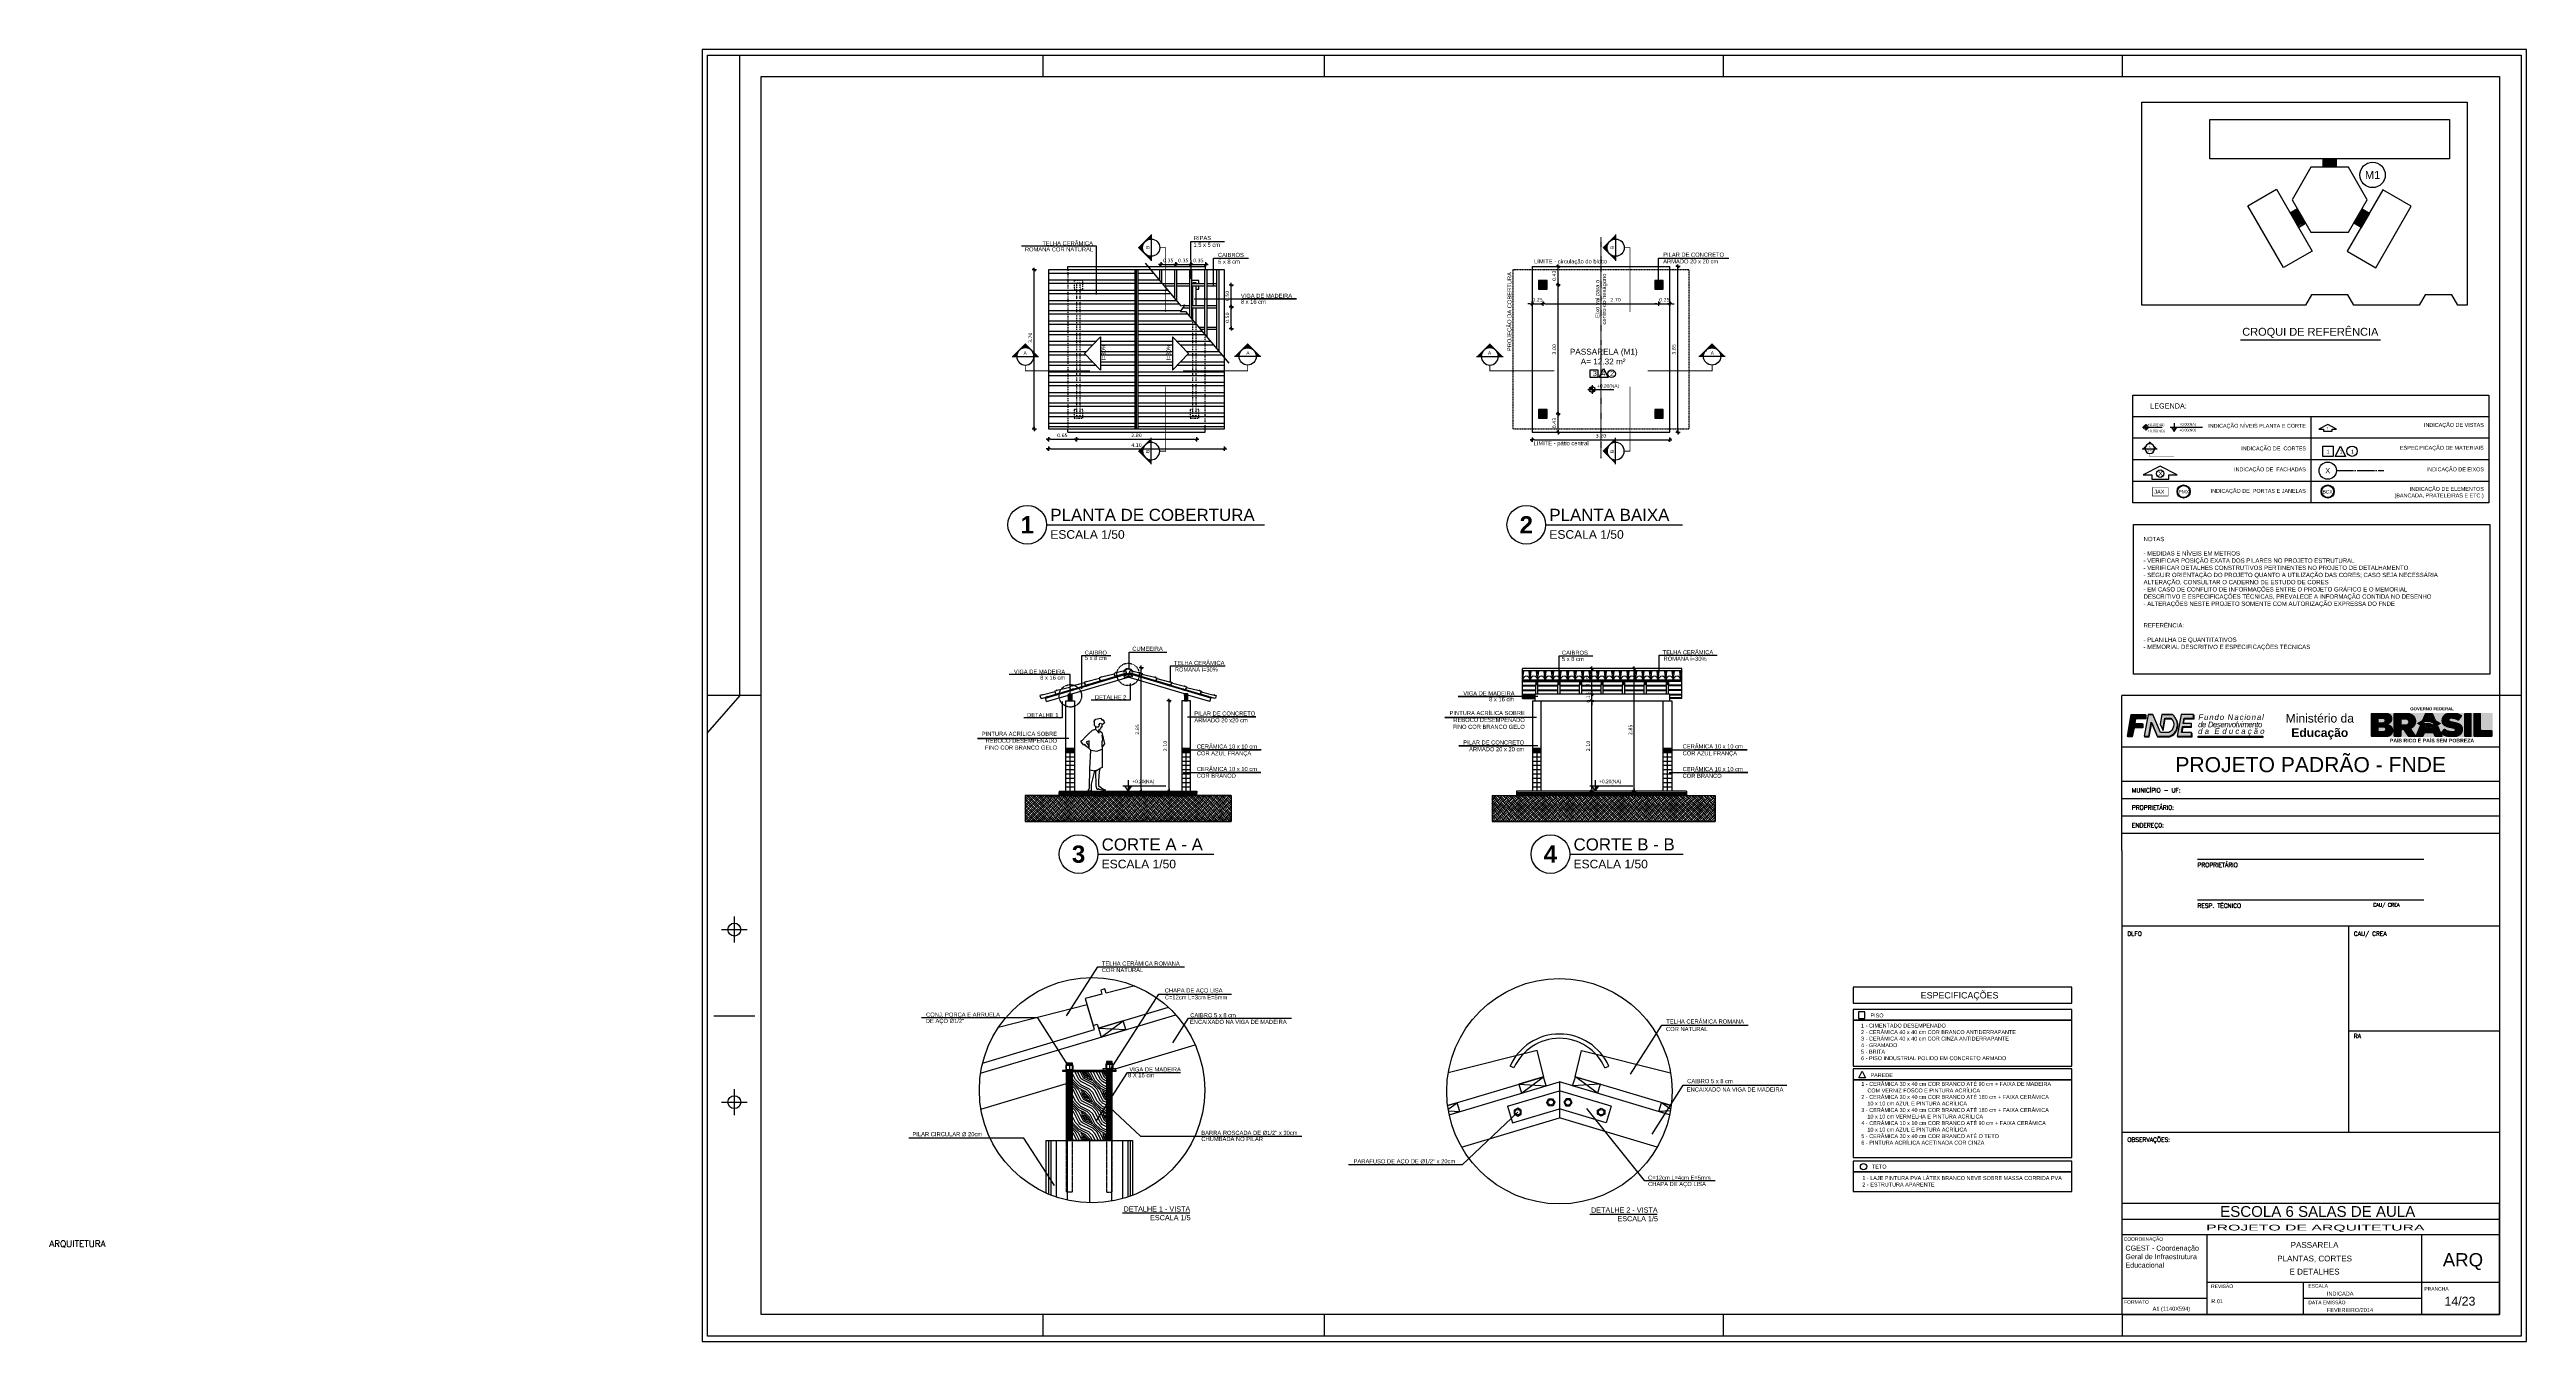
# Paper-space layout 'Layout1' of a CAD drawing. Extents: x 672 to 1821, y 12 to 611.
# The model-space entities are those that its viewports show. They can reach past a viewport. Long polylines and large blocks are cut down to what shows.
import ezdxf
from ezdxf.enums import TextEntityAlignment as Align

# ---------------------------------------------------------------- set-up
doc = ezdxf.new("R2010")
doc.units = 0
doc.header["$LTSCALE"] = 0.8
doc.header["$MEASUREMENT"] = 0
for name, pattern in [('C5', [60, 50, -5, 0, -5]), ('CONTINU', [0]), ('DASHDOT', [25.4, 12.7, -6.35, 0, -6.35]), ('HIDDEN', [9.525, 6.35, -3.175]), ('TRACEJADO_G', [0.375, 0.25, -0.125]), ('TRAÇO-2PTOS_P', [0.625, 0.25, -0.125, 0, -0.125, 0, -0.125])]:
    doc.linetypes.add(name, pattern=pattern)
doc.layers.get('0').update_dxf_attribs({"linetype": 'CONTINUOUS'})
doc.layers.get('DEFPOINTS').update_dxf_attribs({"linetype": 'CONTINUOUS'})
for name, color, linetype in [('01', 1, 'CONTINUOUS'), ('02', 2, 'CONTINUOUS'), ('0_HATCH', 1, 'CONTINUOUS'), ('251', 251, 'CONTINUOUS'), ('A-01', 3, 'CONTINUOUS'), ('A-CHAMADAS', 1, 'CONTINUOUS'), ('A-CHAO_FACHADA', 8, 'CONTINUOUS'), ('A-CONST', 2, 'DASHDOT'), ('A-COTAS', 1, 'CONTINUOUS'), ('A-HACHU', 9, 'CONTINUOUS'), ('A-PARAFUSO', 2, 'CONTINUOUS'), ('A-PARED', 5, 'CONTINUOUS'), ('A-PARED-EIXO', 8, 'DASHDOT'), ('A-PAREDE', 5, 'CONTINUOUS'), ('A-PISOS-NIVEL', 1, 'CONTINUOUS'), ('A-PROJCOBERTURA', 7, 'HIDDEN'), ('A-TEXTO', 3, 'CONTINUOUS'), ('A-TXT', 3, 'CONTINUOUS'), ('ARQ-CTA-1_050', 1, 'CONTINUOUS'), ('ARQ-EXO-1_100', 251, 'C5'), ('ARQ-HTC', 9, 'CONTINUOUS'), ('ARQ-MOB-VISTA', 1, 'CONTINU'), ('ARQ-PIS-CORTE', 2, 'CONTINUOUS'), ('ARQ-SMB-1_025', 1, 'CONTINUOUS'), ('ARQ-SMB-1_050', 1, 'CONTINUOUS'), ('ARQ-SMB-1_100', 1, 'CONTINUOUS'), ('ARQ-TXT-1_025', 2, 'CONTINUOUS'), ('ARQ-TXT-1_050', 2, 'CONTINUOUS'), ('ARQ-TXT-1_075', 2, 'CONTINUOUS'), ('ARQ-TXT-1_100', 2, 'CONTINUOUS'), ('BL-AR-TELHA 2', 2, 'CONTINUOUS'), ('BL-CRM-03', 6, 'CONTINUOUS'), ('BL-PRA-01', 1, 'CONTINUOUS'), ('cor', 7, 'CONTINUOUS'), ('EST-MET-VISTA1', 1, 'CONTINUOUS'), ('PAREDE2', 140, 'CONTINUOUS'), ('PISO-C', 4, 'CONTINUOUS'), ('PRA', 1, 'CONTINUOUS'), ('PRES-LAYOUT', 10, 'TRAÇO-2PTOS_P'), ('TELHA', 3, 'CONTINUOUS'), ('VIEWPORT', 8, 'CONTINUOUS')]:
    doc.layers.add(name, color=color, linetype=linetype)
doc.layers.get('VIEWPORT').off()
doc.styles.add('50', font='arial.ttf', dxfattribs={"height": 0.08})
doc.styles.add('A16', font='arial.ttf', dxfattribs={"height": 0.16})
doc.styles.add('A16-E50', font='arial.ttf', dxfattribs={"height": 0.08})
doc.styles.add('A20', font='arial.ttf', dxfattribs={"height": 0.2})
doc.styles.add('A26', font='arial.ttf', dxfattribs={"height": 0.26})
doc.styles.add('A36', font='arial.ttf', dxfattribs={"height": 0.36})
doc.styles.add('A40', font='arial.ttf', dxfattribs={"width": 1.1, "height": 0.4})
doc.styles.add('A60', font='arial.ttf', dxfattribs={"height": 0.6})
doc.styles.add('CastleT', font='')
doc.styles.add('ESC-50-A20', font='arial.ttf', dxfattribs={"height": 0.1})
doc.styles.add('FNDE', font='arial.ttf', dxfattribs={"height": 4.5})
doc.styles.add('FNDE Texto Cota 0025', font='verdana.ttf', dxfattribs={"height": 0.04})
doc.styles.add('FNDE Texto Cota 0050', font='verdana.ttf', dxfattribs={"height": 0.08})
doc.styles.add('R120', font='simplex.shx', dxfattribs={"height": 0.3, "bigfont": 'acentos.shx'})
doc.styles.add('R80', font='SIMPLEX.SHX', dxfattribs={"height": 0.2})
doc.styles.get("Standard").update_dxf_attribs({"font": 'simplex.shx'})
doc.styles.add('STYLE1', font='arial.ttf', dxfattribs={"height": 0.2})
doc.styles.add('TAG ESCALA', font='arial.ttf', dxfattribs={"height": 2.5})
doc.styles.add('TAG NUMERO', font='arialbd.ttf', dxfattribs={"height": 5})
doc.styles.add('TAG TITULO', font='arial.ttf', dxfattribs={"height": 3.5})
doc.styles.get('CastleT').set_extended_font_data('CastleT')
doc.dimstyles.new('FNDE 1-0025', dxfattribs={"dimscale": 5, "dimtxt": 0.04, "dimasz": 0.01, "dimexe": 0.15, "dimexo": 0.15, "dimgap": 0.005, "dimtad": 1, "dimzin": 1, "dimdsep": 46, "dimtxsty": 'FNDE Texto Cota 0025', "dimblk": 'tic', "dimcen": 0.015, "dimdle": 0.15, "dimse1": 1, "dimse2": 1, "dimclrd": 251, "dimclre": 251, "dimclrt": 256, "dimaunit": 1, "dimadec": 3, "dimazin": 0, "dimtfac": 1, "dimtix": 1, "dimtmove": 2, "dimatfit": 3, "dimfxl": 0.15, "dimtvp": 1, "dimtolj": 1, "dimtzin": 0, "dimarcsym": 0})
doc.dimstyles.new('FNDE 1-0050', dxfattribs={"dimscale": 5, "dimtxt": 0.08, "dimasz": 0.01, "dimexe": 0.15, "dimexo": 0.15, "dimgap": 0.01, "dimtad": 1, "dimzin": 1, "dimdsep": 46, "dimtxsty": 'FNDE Texto Cota 0050', "dimblk": 'tic', "dimcen": 0.015, "dimdle": 0.15, "dimse1": 1, "dimse2": 1, "dimclrd": 251, "dimclre": 251, "dimclrt": 1, "dimaunit": 1, "dimadec": 3, "dimazin": 0, "dimtfac": 1, "dimtix": 1, "dimtmove": 2, "dimatfit": 3, "dimfxl": 0.15, "dimtvp": 1, "dimtolj": 1, "dimtzin": 0, "dimarcsym": 0})
pattern_1 = [(45, (218.75362, -30.493928), (-0.0067351921, 0.0067351921), [])]
pattern_2 = [(45, (-2.148665, 0), (-0.00530330086, 0.00530330086), [])]

# ---------------------------------------------------------------- blocks, each defined once
blk = doc.blocks.new('A1')
at = {"color": 7}
for p, q in [((-0.816, 0.287), (-0.816, 0.584)), ((-0.816, 0.287), (-0.831, 0.2699)), ((-0.8185, 0.1725), (-0.8185, 0.1845)), ((-0.8245, 0.1785), (-0.8125, 0.1785)), ((-0.828, 0.1385), (-0.809, 0.1385)), ((-0.8185, 0.0925), (-0.8185, 0.1045)), ((-0.8245, 0.0985), (-0.8125, 0.0985))]:
    blk.add_line(p, q, dxfattribs=at)
at = {"color": 6}
for p, q in [((-0.6755, 0.584), (-0.6755, 0.574)), ((-0.545, 0.584), (-0.545, 0.574)), ((-0.36, 0.584), (-0.36, 0.574)), ((-0.175, 0.584), (-0.175, 0.574)), ((-0.806, 0.287), (-0.816, 0.287)), ((0.01, 0.287), (0, 0.287)), ((-0.6755, 0), (-0.6755, -0.01)), ((-0.545, 0), (-0.545, -0.01)), ((-0.36, 0), (-0.36, -0.01)), ((-0.175, 0), (-0.175, -0.01))]:
    blk.add_line(p, q, dxfattribs=at)
at = {"color": 8}
blk.add_lwpolyline([(-0.8335, -0.0125), (0.0125, -0.0125), (0.0125, 0.5865), (-0.8335, 0.5865)], close=True, dxfattribs=at)
blk.add_lwpolyline([(-0.831, -0.01), (-0.831, 0.584), (0.01, 0.584), (0.01, -0.01)], close=True)
at = {"color": 6}
blk.add_lwpolyline([(-0.806, 0.574), (0, 0.574), (0, 0), (-0.806, 0)], close=True, dxfattribs=at)
at = {"color": 7}
for centre in [(-0.8185, 0.1785), (-0.8185, 0.0985)]:
    blk.add_circle(centre, 0.003, dxfattribs=at)
blk = doc.blocks.new('FNDE')
blk.add_hatch(color=30).paths.add_polyline_path([(32.9, 0), (32.9, -0.6), (62.8, -0.6), (62.8, 0)])
at = {"layer": 'BL-CRM-03'}
blk.add_hatch(color=170, dxfattribs=at).paths.add_polyline_path([(3.2, 5.9), (3.6, 8.3), (8.4, 8.3), (8.4, 10), (1.8, 10), (0, 0), (2.1, 0), (2.9, 4.2), (7, 4.2), (7, 5.9)])
h = blk.add_hatch(color=170, dxfattribs=at)
h.paths.add_polyline_path([(1.8, 10), (0, 0), (2.1, 0), (2.9, 4.2), (7, 4.2), (7, 5.9), (3.2, 5.9), (3.6, 8.3), (8.4, 8.3), (8.4, 10)], flags=17)
h.paths.add_polyline_path([(1.8, 10), (0, 0)], flags=0)
h.paths.add_polyline_path([(0, 0), (1.8, 10), (8.4, 10), (8.4, 8.3), (3.6, 8.3), (3.2, 5.9), (7, 5.9), (7, 4.2), (2.9, 4.2), (2.1, 0)], flags=17)
h = blk.add_hatch(color=170, dxfattribs=at)
h.paths.add_polyline_path([(1.8, 10), (0, 0), (2.1, 0), (2.9, 4.2), (7, 4.2), (7, 5.9), (3.2, 5.9), (3.6, 8.3), (8.4, 8.3), (8.4, 10)], flags=17)
h.paths.add_polyline_path([(1.8, 10), (0, 0)], flags=0)
h.paths.add_polyline_path([(0, 0), (1.8, 10), (8.4, 10), (8.4, 8.3), (3.6, 8.3), (3.2, 5.9), (7, 5.9), (7, 4.2), (2.9, 4.2), (2.1, 0)], flags=17)
h = blk.add_hatch(color=170, dxfattribs=at)
h.paths.add_polyline_path([(1.8, 10), (0, 0), (2.1, 0), (2.9, 4.2), (7, 4.2), (7, 5.9), (3.2, 5.9), (3.6, 8.3), (8.4, 8.3), (8.4, 10)], flags=17)
h.paths.add_polyline_path([(1.8, 10), (0, 0)], flags=0)
h.paths.add_polyline_path([(0, 0), (1.8, 10), (8.4, 10), (8.4, 8.3), (3.6, 8.3), (3.2, 5.9), (7, 5.9), (7, 4.2), (2.9, 4.2), (2.1, 0)], flags=17)
h = blk.add_hatch(color=170, dxfattribs=at)
h.paths.add_polyline_path([(1.8, 10), (0, 0), (2.1, 0), (2.9, 4.2), (7, 4.2), (7, 5.9), (3.2, 5.9), (3.6, 8.3), (8.4, 8.3), (8.4, 10)], flags=17)
h.paths.add_polyline_path([(1.8, 10), (0, 0)], flags=0)
h.paths.add_polyline_path([(0, 0), (1.8, 10), (8.4, 10), (8.4, 8.3), (3.6, 8.3), (3.2, 5.9), (7, 5.9), (7, 4.2), (2.9, 4.2), (2.1, 0)], flags=17)
h = blk.add_hatch(color=7, dxfattribs=at)
h.paths.add_polyline_path([(8.6, 8), (8.6, 9.7), (8.4, 9.7), (8.4, 8.3), (3.6, 8.3), (3.2, 5.9), (3.4, 5.9), (3.8, 8)])
h.paths.add_polyline_path([(2.9, 4.2), (2.1, 0), (0.2, 0), (0.2, -0.3), (2.3, -0.3), (3.1, 3.9), (7.2, 3.9), (7.2, 5.6), (7, 5.6), (7, 4.2)])
h = blk.add_hatch(color=170, dxfattribs=at)
h.paths.add_polyline_path([(11.8, 10), (9.6, 10), (7.8, 0), (9.9, 0), (11.1, 6.5), (11.3, 6.1), (11.3, 6.1), (13.8, 0), (19.5, 0, 0.279763), (23.1, 4, 0.314697), (20.8, 10), (16, 10), (15.2, 5.6), (16.4, 3), (17.4, 8.3), (20.2, 8.3, -0.285658), (21.4, 4.4, -0.266372), (19.2, 1.7), (15.3, 1.7)])
h.paths.add_polyline_path([(23.1, 0), (29.8, 0), (29.8, 1.7), (25.1, 1.7), (25.6, 4.4), (29.7, 4.4), (29.7, 5.9), (25.9, 5.9), (26.3, 8.3), (30.7, 8.3), (30.7, 10), (24.9, 10)])
h = blk.add_hatch(color=7, dxfattribs=at)
h.paths.add_polyline_path([(10.1, -0.3), (11.3, 6.1), (11.1, 6.5), (9.9, 0), (8, 0), (8, -0.3)])
h.paths.add_polyline_path([(19.7, -0.3, 0.279763), (23.2, 3.7, 0.192498), (22.7, 7.8, -0.174547), (23.1, 4, -0.279763), (19.5, 0), (13.8, 0), (14, -0.3)])
h.paths.add_polyline_path([(17.6, 8), (20.4, 8, -0.080504), (21.2, 7, 0.105578), (20.2, 8.3), (17.4, 8.3), (16.4, 3), (16.6, 2.6)])
h = blk.add_hatch(color=7, dxfattribs=at)
h.paths.add_polyline_path([(30.9, 8), (30.9, 9.7), (30.7, 9.7), (30.7, 8.3), (26.3, 8.3), (25.9, 5.9), (26.1, 5.9), (26.5, 8)])
h.paths.add_polyline_path([(29.8, 4.1), (29.8, 5.6), (29.7, 5.6), (29.7, 4.4), (25.6, 4.4), (25.1, 1.7), (25.4, 1.7), (25.8, 4.1)])
h.paths.add_polyline_path([(30, -0.3), (30, 1.3), (29.8, 1.3), (29.8, 0), (23.3, 0), (23.3, -0.3)])
at = {"color": 170}
for p, q in [((7, 5.9), (7, 4.2)), ((9.8, 10), (11.8, 10)), ((16, 10), (20.7, 10))]:
    blk.add_line(p, q, dxfattribs=at)
for points in [[(1.8, 10), (0, 0), (1.8, 10), (8.4, 10), (8.4, 8.3), (3.6, 8.3), (3.2, 5.9), (7, 5.9), (7, 4.2), (2.9, 4.2), (2.1, 0), (0, 0)], [(15.4, 1.7), (12, 9.7), (12, 9.7)]]:
    blk.add_lwpolyline(points, dxfattribs=at)
at = {"color": 7}
for points in [[(7, 5.6), (7.2, 5.6), (7.2, 3.9), (3.1, 3.9), (2.3, -0.3), (0.2, -0.3), (0.2, 0)], [(8.4, 9.7), (8.6, 9.7), (8.6, 8), (3.8, 8), (3.4, 5.9)], [(23.3, 0), (23.3, -0.3), (30, -0.3), (30, 1.3), (29.8, 1.3)], [(25.4, 1.7), (25.8, 4.1), (29.8, 4.1), (29.8, 5.6), (29.7, 5.6)], [(26.1, 5.9), (26.5, 8), (30.9, 8), (30.9, 9.7), (30.7, 9.7)]]:
    blk.add_lwpolyline(points, dxfattribs=at)
at = {"color": 170}
blk.add_lwpolyline([(23, 3.9, 0.319097), (20.8, 10), (16, 10), (15.2, 5.6), (16.4, 3), (17.4, 8.3), (20.2, 8.3, -0.285658), (21.4, 4.4, -0.266372), (19.2, 1.7), (15.3, 1.7), (11.8, 10), (9.6, 10), (7.8, 0), (9.9, 0), (11.1, 6.5), (13.8, 0), (19.5, 0, 0.284541), (23.1, 4.1)], format="xyb", dxfattribs=at)
at = {"color": 7}
for points in [[(8, 0), (8, -0.3), (10.1, -0.3), (11.3, 6.1), (14, -0.3), (19.7, -0.3, 0.284541), (23.2, 3.8)], [(16.4, 3), (16.6, 2.6), (17.6, 8), (20.4, 8, -0.080504), (21.2, 7)], [(23.2, 3.6, 0.196648), (22.7, 7.8, 0.196648)]]:
    blk.add_lwpolyline(points, format="xyb", dxfattribs=at)
at = {"color": 170}
blk.add_lwpolyline([(30.7, 10), (24.9, 10), (23.1, 0), (29.8, 0), (29.8, 1.7), (25.1, 1.7), (25.6, 4.4), (29.7, 4.4), (29.7, 5.9), (25.9, 5.9), (26.3, 8.3), (30.7, 8.3)], close=True, dxfattribs=at)
at = {"color": 30}
blk.add_lwpolyline([(32.9, 0), (62.8, 0), (62.8, -0.6), (32.9, -0.6)], close=True, dxfattribs=at)
at = {"color": 7, "char_height": 2.6, "width": 43.228, "attachment_point": 1, "style": 'FNDE'}
for s, insert in [('{\\fArial|b0|i1|c0|p34;\\T0.9;de Desenvolvimento}', (32.8, 6.7)), ('{\\fArial|b0|i1|c238|p34;\\T1.5;da Educaçăo\\T1.4; }', (32.8, 3.6)), ('{\\fArial|b0|i1|c238|p34;\\T1.2;Fundo Nacional\\fArial|b0|i0|c238|p34;\\T1; }', (32.9, 10.1))]:
    blk.add_mtext(s, dxfattribs=dict(at, insert=insert))
blk = doc.blocks.new('CARIMBO')
at = {"true_color": 0x124700}
blk.add_hatch(color=88, dxfattribs=at).paths.add_polyline_path([(751.27, 738.36), (751.27, 738.36), (750.84, 738.11), (750.42, 738.36), (750.42, 738.36), (750.84, 738.08)])
at = {"layer": 'cor'}
h = blk.add_hatch(color=88, dxfattribs=at)
h.set_gradient(color1=(18, 71, 0), color2=(43, 173, 0), rotation=45, tint=1)
h.paths.add_polyline_path([(748.96, 738.41, 0.866951), (748.88, 738.94), (748.2, 738.94, 0.414214), (748.14, 738.88), (748.14, 737.88, 0.414214), (748.2, 737.82), (748.89, 737.82, 0.912014)])
h.paths.add_polyline_path([(748.74, 738.1), (748.51, 738.1), (748.51, 738.26), (748.74, 738.26, -1)], flags=16)
h.paths.add_polyline_path([(748.71, 738.5), (748.51, 738.5), (748.51, 738.66), (748.71, 738.66, -1)], flags=16)
at = {"layer": 'cor', "true_color": 0xf7d426}
h = blk.add_hatch(color=40, dxfattribs=at)
h.paths.add_polyline_path([(753.26, 738.2, 0.414214), (753.32, 738.14), (753.74, 738.14, -0.414214), (753.8, 738.08), (753.8, 738.88, 0.414214), (753.74, 738.94), (753.21, 738.94, -0.414214), (753.26, 738.88)])
h.paths.add_polyline_path([(752.9, 738.88, -0.414214), (752.95, 738.94), (752.78, 738.94, -0.414214), (752.83, 738.88), (752.83, 737.88, -0.414214), (752.78, 737.82), (752.95, 737.82, -0.414214), (752.9, 737.88)])
h.paths.add_polyline_path([(750.03, 738.2), (750.23, 737.91), (750.42, 738.36), (750.27, 738.45), (750.52, 738.6), (750.65, 738.9, -0.301755), (750.7, 738.94), (749.8, 738.94, -0.047823), (749.97, 738.92, -0.713696)])
h.paths.add_polyline_path([(749.58, 738.4), (749.77, 738.4, 1), (749.77, 738.63), (749.58, 738.63)])
h.paths.add_polyline_path([(749.91, 737.82, -0.246669), (749.86, 737.85), (749.67, 738.12, 0.736091), (749.58, 738.1), (749.58, 737.88, -0.414214), (749.53, 737.82)])
h.paths.add_polyline_path([(748.74, 738.1, 1), (748.74, 738.26), (748.51, 738.26), (748.51, 738.1)])
h.paths.add_polyline_path([(748.51, 738.66), (748.51, 738.5), (748.71, 738.5, 1), (748.71, 738.66)])
h.paths.add_polyline_path([(750.69, 737.99, 0.301755), (750.64, 737.96), (750.6, 737.86, -0.301755), (750.55, 737.82), (751.14, 737.82, -0.301755), (751.09, 737.86), (751.05, 737.96, 0.301755), (751, 737.99)])
h.paths.add_polyline_path([(749.26, 738.94), (748.88, 738.94, -0.866951), (748.96, 738.41, -0.878048), (748.91, 737.82), (749.26, 737.82, -0.414214), (749.2, 737.88), (749.2, 738.88, -0.414214)])
at = {"layer": 'cor'}
h = blk.add_hatch(color=88, dxfattribs=at)
h.set_gradient(color1=(18, 71, 0), color2=(43, 173, 0), rotation=45, tint=1)
h.paths.add_polyline_path([(749.2, 737.88, 0.414214), (749.26, 737.82), (749.53, 737.82, 0.414214), (749.58, 737.88), (749.58, 738.1, -0.736091), (749.67, 738.12), (749.86, 737.85, 0.246669), (749.91, 737.82), (750.24, 737.82, -0.536387), (750.21, 737.86), (750.23, 737.91), (750.03, 738.2, 0.713696), (749.97, 738.92, 0.062724), (749.75, 738.94), (749.26, 738.94, 0.414214), (749.2, 738.88)])
h.paths.add_polyline_path([(749.58, 738.4), (749.58, 738.63), (749.77, 738.63, -1), (749.77, 738.4)], flags=16)
h = blk.add_hatch(color=88, dxfattribs=at)
h.set_gradient(color1=(18, 71, 0), color2=(43, 173, 0), rotation=45, tint=1)
h.paths.add_polyline_path([(750.64, 737.96, -0.301755), (750.69, 737.99), (751, 737.99, -0.301755), (751.05, 737.96), (751.09, 737.86, 0.301755), (751.14, 737.82), (751.45, 737.82, 0.536387), (751.48, 737.86), (751.27, 738.36), (750.84, 738.11), (750.42, 738.36), (750.21, 737.86, 0.536387), (750.24, 737.82), (750.55, 737.82, 0.301755), (750.6, 737.86)])
h.paths.add_polyline_path([(751.17, 738.6), (751.04, 738.9, 0.301755), (750.99, 738.94), (750.7, 738.94, 0.301755), (750.65, 738.9), (750.52, 738.6), (750.84, 738.79)])
h = blk.add_hatch(color=40, dxfattribs=at)
h.set_gradient(color1=(243, 175, 18), color2=(255, 127, 0), rotation=270, tint=1, name='HEMISPHERICAL')
h.paths.add_polyline_path([(751.42, 738.45), (750.84, 738.79), (750.27, 738.45), (750.84, 738.11)])
h.paths.add_polyline_path([(750.64, 738.45, -1), (751.05, 738.45, -1)], flags=16)
h = blk.add_hatch(color=171, dxfattribs=at)
h.set_gradient(color1=(102, 140, 255), color2=(10, 65, 153), rotation=270, tint=1, name='HEMISPHERICAL')
h.paths.add_polyline_path([(750.65, 738.51, -0.20647), (751.04, 738.43, 0.021018), (751.05, 738.45, 0.855475)])
h.paths.add_polyline_path([(751.04, 738.4, 0.224005), (750.65, 738.47, 0.030255), (750.64, 738.45, 0.871589)])
at = {"layer": 'cor', "true_color": 0xf4df43}
h = blk.add_hatch(color=53, dxfattribs=at)
edge = h.paths.add_edge_path()
edge.add_spline(control_points=[(751.6, 738.2), (751.62, 738.18), (751.69, 738.13), (751.83, 738.1), (751.96, 738.09), (752.04, 738.11), (752.05, 738.16), (752.01, 738.19), (751.93, 738.22), (751.78, 738.24), (751.6, 738.29), (751.44, 738.41), (751.42, 738.56), (751.43, 738.69), (751.49, 738.81), (751.58, 738.89), (751.64, 738.92), (751.72, 738.94)], knot_values=[0.065919, 0.065919, 0.065919, 0.065919, 0.132216, 0.300366, 0.426053, 0.481008, 0.522695, 0.580041, 0.634819, 0.765803, 0.969397, 1.125194, 1.241711, 1.336641, 1.472206, 1.56492, 1.65521, 1.65521, 1.65521, 1.65521], degree=3, periodic=0)
edge.add_line((751.72, 738.94), (750.99, 738.94))
edge.add_arc((750.99, 738.88), 0.0573, 22.8342, 90, ccw=False)
edge.add_line((751.04, 738.9), (751.17, 738.6))
edge.add_line((751.17, 738.6), (751.42, 738.45))
edge.add_line((751.42, 738.45), (751.27, 738.36))
edge.add_line((751.27, 738.36), (751.4, 738.04))
edge.add_line((751.4, 738.04), (751.52, 738.19))
edge.add_arc((751.56, 738.15), 0.0566, 53.721, 142.0364, ccw=False)
edge = h.paths.add_edge_path()
edge.add_arc((752.52, 738.88), 0.0573, 90, 180, ccw=False)
edge.add_line((752.52, 738.94), (752.11, 738.94))
edge.add_arc((751.99, 738.31), 0.642, 51.0519, 79.1443, ccw=False)
edge.add_line((752.4, 738.81), (752.25, 738.6))
edge.add_arc((752.2, 738.63), 0.0573, 236.5787, 324.3401, ccw=False)
edge.add_spline(control_points=[(752.17, 738.58), (752.13, 738.61), (752.04, 738.65), (751.91, 738.67), (751.79, 738.66), (751.8, 738.58), (751.92, 738.54), (752.12, 738.51), (752.37, 738.42), (752.45, 738.18), (752.38, 737.95), (752.25, 737.86), (752.12, 737.82)], knot_values=[0.044554, 0.044554, 0.044554, 0.044554, 0.150842, 0.328725, 0.389861, 0.448625, 0.477745, 0.709396, 0.965606, 1.159666, 1.316654, 1.549437, 1.549437, 1.549437, 1.549437], degree=3, periodic=0)
edge.add_line((752.12, 737.82), (752.52, 737.82))
edge.add_arc((752.52, 737.88), 0.0573, 180, 270, ccw=False)
edge.add_line((752.47, 737.88), (752.47, 738.88))
edge = h.paths.add_edge_path()
edge.add_spline(control_points=[(751.74, 737.82), (751.65, 737.83), (751.57, 737.86), (751.49, 737.9), (751.46, 737.92)], knot_values=[0.075756, 0.075756, 0.075756, 0.075756, 0.2593, 0.320309, 0.320309, 0.320309, 0.320309], degree=3, periodic=0)
edge.add_line((751.46, 737.92), (751.48, 737.86))
edge.add_arc((751.45, 737.85), 0.0286, -90, 22.8342, ccw=False)
edge.add_line((751.45, 737.82), (751.74, 737.82))
at = {"layer": 'cor'}
h = blk.add_hatch(color=88, dxfattribs=at)
h.set_gradient(color1=(18, 71, 0), color2=(43, 173, 0), rotation=45, tint=1)
edge = h.paths.add_edge_path()
edge.add_spline(control_points=[(752.12, 737.82), (752.25, 737.86), (752.38, 737.95), (752.45, 738.18), (752.37, 738.42), (752.12, 738.51), (751.92, 738.54), (751.8, 738.58), (751.79, 738.66), (751.91, 738.67), (752.04, 738.65), (752.13, 738.61), (752.17, 738.58)], knot_values=[0.044554, 0.044554, 0.044554, 0.044554, 0.277337, 0.434326, 0.628385, 0.884595, 1.116246, 1.145366, 1.20413, 1.265267, 1.443149, 1.549437, 1.549437, 1.549437, 1.549437], degree=3, periodic=0)
edge.add_arc((752.2, 738.63), 0.0573, 236.5787, 324.3401)
edge.add_line((752.25, 738.6), (752.4, 738.81))
edge.add_arc((751.99, 738.31), 0.642, 51.0519, 79.1443)
edge.add_line((752.11, 738.94), (751.72, 738.94))
edge.add_spline(control_points=[(751.72, 738.94), (751.64, 738.92), (751.58, 738.89), (751.49, 738.81), (751.43, 738.69), (751.42, 738.56), (751.44, 738.41), (751.6, 738.29), (751.78, 738.24), (751.93, 738.22), (752.01, 738.19), (752.05, 738.16), (752.04, 738.11), (751.96, 738.09), (751.83, 738.1), (751.69, 738.13), (751.62, 738.18), (751.6, 738.2)], knot_values=[0.065919, 0.065919, 0.065919, 0.065919, 0.15621, 0.248924, 0.384488, 0.479419, 0.595936, 0.751732, 0.955327, 1.08631, 1.141089, 1.198434, 1.240121, 1.295076, 1.420763, 1.588913, 1.65521, 1.65521, 1.65521, 1.65521], degree=3, periodic=0)
edge.add_arc((751.56, 738.15), 0.0566, 53.721, 142.0364)
edge.add_line((751.52, 738.19), (751.4, 738.04))
edge.add_line((751.4, 738.04), (751.46, 737.92))
edge.add_spline(control_points=[(751.46, 737.92), (751.49, 737.9), (751.57, 737.86), (751.65, 737.83), (751.74, 737.82)], knot_values=[0.075756, 0.075756, 0.075756, 0.075756, 0.136765, 0.320309, 0.320309, 0.320309, 0.320309], degree=3, periodic=0)
edge.add_line((751.74, 737.82), (752.12, 737.82))
h = blk.add_hatch(color=88, dxfattribs=at)
h.set_gradient(color1=(18, 71, 0), color2=(43, 173, 0), rotation=45, tint=1)
h.paths.add_polyline_path([(752.83, 738.88, 0.414214), (752.78, 738.94), (752.52, 738.94, 0.414214), (752.47, 738.88), (752.47, 737.88, 0.414214), (752.52, 737.82), (752.78, 737.82, 0.414214), (752.83, 737.88)])
h = blk.add_hatch(color=88, dxfattribs=at)
h.set_gradient(color1=(18, 71, 0), color2=(43, 173, 0), rotation=45, tint=1)
h.paths.add_polyline_path([(753.26, 738.88, 0.414214), (753.21, 738.94), (752.95, 738.94, 0.414214), (752.9, 738.88), (752.9, 737.88, 0.414214), (752.95, 737.82), (753.74, 737.82, 0.414214), (753.8, 737.88), (753.8, 738.08, 0.414214), (753.74, 738.14), (753.32, 738.14, -0.414214), (753.26, 738.2)])
at = {"layer": 'PRA', "color": 2}
for p, q in [((754.11, 739.75), (736.61, 739.75)), ((736.61, 732.55), (736.61, 739.75)), ((754.11, 737.35), (736.61, 737.35)), ((754.11, 737.35), (736.61, 737.35)), ((754.11, 735.75), (736.61, 735.75)), ((754.11, 734.95), (736.61, 734.95)), ((754.11, 734.15), (736.61, 734.15)), ((754.11, 733.35), (736.61, 733.35)), ((736.61, 732.55), (736.61, 711.05)), ((750.61, 732.14), (740.11, 732.14)), ((750.61, 730.25), (740.11, 730.25)), ((754.11, 729.05), (736.61, 729.05)), ((747.11, 729.05), (747.11, 719.49)), ((747.11, 724.2), (754.11, 724.2)), ((754.11, 719.49), (736.61, 719.49)), ((736.61, 715.47), (754.11, 715.47)), ((736.61, 714.75), (754.11, 714.75)), ((740.56, 711.05), (740.56, 714.75)), ((750.51, 711.05), (750.51, 714.75)), ((754.11, 712.53), (740.56, 712.53)), ((745.03, 711.05), (745.03, 712.53)), ((740.56, 711.79), (736.61, 711.79)), ((750.51, 711.79), (745.03, 711.79))]:
    blk.add_line(p, q, dxfattribs=at)
at = {"layer": 'PRA', "color": 4}
blk.add_lwpolyline([(736.61, 711.05), (754.11, 711.05), (754.11, 716.19), (736.61, 716.19)], close=True, dxfattribs=at)
at = {"layer": 'PRA', "color": 7, "xscale": 0.1000000000000227, "yscale": 0.1000000000000227, "zscale": 0.1000000000000227}
blk.add_blockref('FNDE', (736.86, 737.86), dxfattribs=at)
at = {"color": 7, "width": 5.5767, "attachment_point": 1, "style": '50'}
for s, insert, char_height in [('\\pi1.7847;{\\fArial|b1|i0|c0|p34;GOVERNO FEDERAL}', (748.19, 739.2), 0.1432), ('\\pi0.84331;{\\fArial|b1|i0|c0|p34;PAÍS RICO É PAÍS SEM POBREZA}', (748.19, 737.74), 0.1718)]:
    blk.add_mtext(s, dxfattribs=dict(at, insert=insert, char_height=char_height))
at = {"layer": 'PRA', "color": 4, "style": 'A36'}
blk.add_text('PROJETO PADRÃO - FNDE', height=0.7, dxfattribs=at).set_placement((745.36, 736.19), align=Align.CENTER)
at = {"layer": 'PRA', "color": 2, "style": 'R80'}
for s, p in [('MUNICÍPIO - UF:', (737.07, 735.35)), ('PROPRIETÁRIO:', (737.07, 734.55)), ('ENDEREÇO:', (737.07, 733.73))]:
    blk.add_text(s, height=0.2, dxfattribs=at).set_placement(p, align=Align.MIDDLE_LEFT)
for s, p in [('PROPRIETÁRIO', (740.11, 731.99)), ('RESP. TÉCNICO', (740.11, 730.1)), ('DLFO', (736.86, 728.8)), ('CAU/ CREA', (747.36, 728.8)), ('OBSERVAÇÕES:', (736.86, 719.25))]:
    blk.add_text(s, height=0.2, dxfattribs=at).set_placement(p, align=Align.TOP_LEFT)
at = {"layer": 'PRA', "color": 3}
blk.add_text('CAU/ CREA ', height=0.16, dxfattribs=at).set_placement((748.26, 729.96))
at = {"layer": 'PRA', "color": 2}
for s, height, style, p in [('RA', 0.2, 'R80', (747.36, 723.85)), ('COORDENAÇÃO', 0.1646, 'A16', (736.69, 714.46)), ('REVISÃO', 0.165, 'A16', (740.74, 712.27)), ('ESCALA', 0.165, 'A16', (745.25, 712.29)), ('PRANCHA', 0.165, 'A16', (750.63, 712.15)), ('FORMATO', 0.165, 'A16', (736.71, 711.54)), ('DATA EMISSÃO', 0.1646, 'A16', (745.25, 711.52))]:
    blk.add_text(s, height=height, dxfattribs=dict(at, style=style)).set_placement(p)
at = {"layer": 'PRA', "color": 2, "insert": (743.53, 738.89), "char_height": 0.4, "width": 4.4424, "attachment_point": 1, "style": 'FNDE'}
blk.add_mtext('\\pi0.66992;{\\fArial|b0|i0|c238|p34;Ministério} da{\\fArial|b0|i0|c238|p34; \\P\\pi0.93159;\\fArial|b1|i0|c238|p34;Educação}', dxfattribs=at)
at = {"layer": 'PRA', "color": 4, "insert": (740.97, 716.07), "char_height": 0.5, "width": 59.7103, "attachment_point": 1, "style": 'A36'}
blk.add_mtext(' ESCOLA 6 SALAS DE AULA', dxfattribs=at)
at = {"layer": 'PRA', "color": 3, "insert": (736.77, 714.24), "char_height": 0.2362, "width": 36.2642, "attachment_point": 1, "style": 'A20'}
blk.add_mtext('{\\fArial|b0|i0|c238|p34;CGEST - }C{\\fArial|b0|i0|c238|p34;oordenação }\\PG{\\fArial|b0|i0|c238|p34;eral de }I{\\fArial|b0|i0|c238|p34;nfraestrutura} \\PEducacional', dxfattribs=at)
at = {"layer": 'PRA', "color": 3, "style": 'A20'}
for tag, p, height in [('MUNICIPIO', (741.24, 735.25), 0.2), ('ENDEREÇO', (741.24, 733.74), 0.2), ('R-01', (740.75, 711.9), 0.185), ('ESCALA', (746.11, 711.93), 0.185), ('DESENHO', (738.03, 711.22), 0.185), ('R-02', (740.75, 711.55), 0.185), ('R-03', (740.75, 711.21), 0.185), ('DATA', (746.11, 711.17), 0.185)]:
    blk.add_attdef(tag, p, '', height=height, dxfattribs=at)
at = {"layer": 'PRA', "color": 4, "style": 'A26'}
for tag, p in [('DESCRIÇÃO-1', (745.54, 714.27)), ('DESCRIÇÃO-2', (745.54, 713.64)), ('DESCRIÇÃO-3', (745.54, 713.03))]:
    blk.add_attdef(tag, text='', height=0.267, dxfattribs=at).set_placement(p, align=Align.MIDDLE_CENTER)
at = {"layer": 'PRA', "color": 6}
for tag, height, style, p in [('ARQ', 0.617, 'A60', (752.41, 713.59)), ('00/00', 0.411, 'A40', (752.28, 711.67))]:
    blk.add_attdef(tag, text='', height=height, dxfattribs=dict(at, style=style)).set_placement(p, align=Align.MIDDLE_CENTER)
blk = doc.blocks.new('FNDE-Ind Corte-1_100')
blk.add_hatch(color=251).paths.add_polyline_path([(242, -2.39), (242.21, -2.39, -1), (243.01, -2.39), (243.23, -2.39), (242.61, -1.77)])
at = {"color": 251, "linetype": 'Continuous'}
blk.add_line((243.23, -2.39), (242, -2.39), dxfattribs=at)
blk.add_circle((242.61, -2.39), 0.4, dxfattribs=at)
blk = doc.blocks.new('FNDE-Nível Corte-1_050')
blk.add_hatch(color=251).paths.add_polyline_path([(140.6568, -0.1868), (140.7408, -0.1868), (140.6568, -0.3128)])
at = {"color": 251}
for p, q in [((140.6568, -0.0608), (140.6568, -0.3128)), ((140.5308, -0.1868), (141.5308, -0.1868))]:
    blk.add_line(p, q, dxfattribs=at)
blk.add_lwpolyline([(140.5728, -0.1868), (140.6568, -0.3128), (140.7408, -0.1868)], dxfattribs=at)
blk = doc.blocks.new('FNDE-Nível Planta-1_050')
at = {"linetype": 'Continuous', "ltscale": 0.5}
h = blk.add_hatch(color=251, dxfattribs=at)
h.paths.add_polyline_path([(135.6984, 5.8271), (135.6984, 5.8943, 0.414214), (135.6312, 5.8271)])
h.paths.add_polyline_path([(135.6984, 5.8271), (135.6984, 5.7599, 0.414214), (135.7656, 5.8271)])
at = {"color": 251}
for p, q in [((135.6984, 5.9279), (135.6984, 5.7263)), ((135.5976, 5.8271), (135.7656, 5.8271)), ((135.7656, 5.8271), (136.1984, 5.8271))]:
    blk.add_line(p, q, dxfattribs=at)
blk.add_circle((135.6984, 5.8271), 0.0672, dxfattribs=at)
blk = doc.blocks.new('TituloDesenho')
at = {"color": 251}
blk.add_circle((0, 0), 0.5, dxfattribs=at)
at = {"style": 'CastleT'}
blk.add_attdef('N', text='', height=0.425, dxfattribs=at).set_placement((0, 0), align=Align.MIDDLE_CENTER)
for tag, p in [('TÍTULO', (0.596, 0.097)), ('ESCALA', (0.596, -0.365))]:
    blk.add_attdef(tag, p, '', height=0.3, dxfattribs=at)
blk = doc.blocks.new('T2')
at = {"linetype": 'Continuous'}
blk.add_lwpolyline([(0, 0.0594), (0.31, 0.073), (0.3096, 0.083), (0.3196, 0.0834), (0.32, 0.0734), (0.36, 0.075), (0.36, 0.0099), (0.35, 0.0099), (0.35, 0), (0, 0), (0.0001, 0.0594)], dxfattribs=at)
blk = doc.blocks.new('tic')
at = {"color": 251}
for p, q in [((-1, 0), (1, 0)), ((0, -1), (0, 1))]:
    blk.add_line(p, q, dxfattribs=at)
blk.add_line((-0.6, -0.6), (0.6, 0.6))
blk = doc.blocks.new('*D2')
at = {"color": 251, "lineweight": -2, "transparency": 16777216}
blk.add_line((105.5507, 28.2079), (105.5507, 30.2076), dxfattribs=at)
at = {"layer": 'DEFPOINTS', "color": 0, "transparency": 16777216}
for p in [(105.5507, 30.2576), (105.8475, 30.2576), (105.7864, 28.1579)]:
    blk.add_point(p, dxfattribs=at)
at = {"color": 251, "lineweight": -2, "transparency": 16777216, "xscale": 0.05, "yscale": 0.05, "zscale": 0.05}
for p, rotation in [((105.5507, 30.2576), 90), ((105.5507, 28.1579), 270)]:
    blk.add_blockref('tic', p, dxfattribs=dict(at, rotation=rotation))
at = {"color": 1, "transparency": 16777216, "insert": (105.459, 29.2078), "char_height": 0.08, "attachment_point": 5, "rotation": 90, "style": 'FNDE Texto Cota 0050'}
blk.add_mtext('\\A1;2.10', dxfattribs=at)
blk = doc.blocks.new('*D7')
at = {"layer": 'ARQ-CTA-1_050', "color": 251, "lineweight": -2, "transparency": 16777216}
blk.add_line((114.0484, 36.3316), (117.1484, 36.3316), dxfattribs=at)
at = {"layer": 'DEFPOINTS', "color": 0, "transparency": 16777216}
for p in [(113.9984, 36.6193), (117.1984, 36.6193), (117.1984, 36.3316)]:
    blk.add_point(p, dxfattribs=at)
at = {"layer": 'ARQ-CTA-1_050', "color": 251, "lineweight": -2, "transparency": 16777216, "xscale": 0.05, "yscale": 0.05, "zscale": 0.05, "rotation": 180}
blk.add_blockref('tic', (113.9984, 36.3316), dxfattribs=at)
at = {"layer": 'ARQ-CTA-1_050', "color": 251, "lineweight": -2, "transparency": 16777216, "xscale": 0.05, "yscale": 0.05, "zscale": 0.05}
blk.add_blockref('tic', (117.1984, 36.3316), dxfattribs=at)
at = {"layer": 'ARQ-CTA-1_050', "color": 1, "transparency": 16777216, "insert": (115.5984, 36.4232), "char_height": 0.08, "attachment_point": 5, "style": 'FNDE Texto Cota 0050'}
blk.add_mtext('\\A1;3.20', dxfattribs=at)
blk = doc.blocks.new('*D8')
at = {"layer": 'ARQ-CTA-1_050', "color": 251, "lineweight": -2, "transparency": 16777216}
blk.add_line((117.3882, 36.5566), (117.3882, 40.3111), dxfattribs=at)
at = {"layer": 'DEFPOINTS', "color": 0, "transparency": 16777216}
for p in [(116.4923, 40.3611), (117.3882, 40.3611), (116.4923, 36.5066)]:
    blk.add_point(p, dxfattribs=at)
at = {"layer": 'ARQ-CTA-1_050', "color": 251, "lineweight": -2, "transparency": 16777216, "xscale": 0.05, "yscale": 0.05, "zscale": 0.05}
for p, rotation in [((117.3882, 40.3611), 90), ((117.3882, 36.5066), 270)]:
    blk.add_blockref('tic', p, dxfattribs=dict(at, rotation=rotation))
at = {"layer": 'ARQ-CTA-1_050', "color": 1, "transparency": 16777216, "insert": (117.2964, 38.4339), "char_height": 0.08, "attachment_point": 5, "rotation": 90, "style": 'FNDE Texto Cota 0050'}
blk.add_mtext('\\A1;3.85', dxfattribs=at)
blk = doc.blocks.new('*D9')
at = {"layer": 'ARQ-CTA-1_050', "color": 251, "lineweight": -2, "transparency": 16777216}
blk.add_line((102.7933, 36.3417), (103.3433, 36.3417), dxfattribs=at)
at = {"layer": 'DEFPOINTS', "color": 0, "transparency": 16777216}
for p in [(103.3933, 37.0306), (102.7433, 36.7951), (103.3933, 36.3417)]:
    blk.add_point(p, dxfattribs=at)
at = {"layer": 'ARQ-CTA-1_050', "color": 251, "lineweight": -2, "transparency": 16777216, "xscale": 0.05, "yscale": 0.05, "zscale": 0.05, "rotation": 180}
blk.add_blockref('tic', (102.7433, 36.3417), dxfattribs=at)
at = {"layer": 'ARQ-CTA-1_050', "color": 251, "lineweight": -2, "transparency": 16777216, "xscale": 0.05, "yscale": 0.05, "zscale": 0.05}
blk.add_blockref('tic', (103.3933, 36.3417), dxfattribs=at)
at = {"layer": 'ARQ-CTA-1_050', "color": 1, "transparency": 16777216, "insert": (103.0683, 36.4333), "char_height": 0.08, "attachment_point": 5, "style": 'FNDE Texto Cota 0050'}
blk.add_mtext('\\A1;0.65', dxfattribs=at)
blk = doc.blocks.new('*D10')
at = {"layer": 'ARQ-CTA-1_050', "color": 251, "lineweight": -2, "transparency": 16777216}
blk.add_line((103.4433, 36.3417), (106.1433, 36.3417), dxfattribs=at)
at = {"layer": 'DEFPOINTS', "color": 0, "transparency": 16777216}
for p in [(106.1933, 37.0306), (103.3933, 36.3417), (106.1933, 36.3417)]:
    blk.add_point(p, dxfattribs=at)
at = {"layer": 'ARQ-CTA-1_050', "color": 251, "lineweight": -2, "transparency": 16777216, "xscale": 0.05, "yscale": 0.05, "zscale": 0.05, "rotation": 180}
blk.add_blockref('tic', (103.3933, 36.3417), dxfattribs=at)
at = {"layer": 'ARQ-CTA-1_050', "color": 251, "lineweight": -2, "transparency": 16777216, "xscale": 0.05, "yscale": 0.05, "zscale": 0.05}
blk.add_blockref('tic', (106.1933, 36.3417), dxfattribs=at)
at = {"layer": 'ARQ-CTA-1_050', "color": 1, "transparency": 16777216, "insert": (104.7933, 36.4335), "char_height": 0.08, "attachment_point": 5, "style": 'FNDE Texto Cota 0050'}
blk.add_mtext('\\A1;2.80', dxfattribs=at)
blk = doc.blocks.new('*D11')
at = {"layer": 'ARQ-CTA-1_050', "color": 251, "lineweight": -2, "transparency": 16777216}
blk.add_line((102.7933, 36.1223), (106.7933, 36.1223), dxfattribs=at)
at = {"layer": 'DEFPOINTS', "color": 0, "transparency": 16777216}
for p in [(102.7433, 36.7951), (106.8433, 36.7951), (106.8433, 36.1223)]:
    blk.add_point(p, dxfattribs=at)
at = {"layer": 'ARQ-CTA-1_050', "color": 251, "lineweight": -2, "transparency": 16777216, "xscale": 0.05, "yscale": 0.05, "zscale": 0.05, "rotation": 180}
blk.add_blockref('tic', (102.7433, 36.1223), dxfattribs=at)
at = {"layer": 'ARQ-CTA-1_050', "color": 251, "lineweight": -2, "transparency": 16777216, "xscale": 0.05, "yscale": 0.05, "zscale": 0.05}
blk.add_blockref('tic', (106.8433, 36.1223), dxfattribs=at)
at = {"layer": 'ARQ-CTA-1_050', "color": 1, "transparency": 16777216, "insert": (104.7933, 36.2056), "char_height": 0.08, "attachment_point": 5, "style": 'FNDE Texto Cota 0050'}
blk.add_mtext('\\A1;4.10', dxfattribs=at)
blk = doc.blocks.new('*D12')
at = {"layer": 'ARQ-CTA-1_050', "color": 251, "lineweight": -2, "transparency": 16777216}
blk.add_line((102.4145, 36.6339), (102.4145, 40.2339), dxfattribs=at)
at = {"layer": 'DEFPOINTS', "color": 0, "transparency": 16777216}
for p in [(102.4145, 40.2839), (102.7433, 40.2839), (102.7433, 36.5839)]:
    blk.add_point(p, dxfattribs=at)
at = {"layer": 'ARQ-CTA-1_050', "color": 251, "lineweight": -2, "transparency": 16777216, "xscale": 0.05, "yscale": 0.05, "zscale": 0.05}
for p, rotation in [((102.4145, 40.2839), 90), ((102.4145, 36.5839), 270)]:
    blk.add_blockref('tic', p, dxfattribs=dict(at, rotation=rotation))
at = {"layer": 'ARQ-CTA-1_050', "color": 1, "transparency": 16777216, "insert": (102.3228, 38.703), "char_height": 0.08, "attachment_point": 5, "rotation": 90, "style": 'FNDE Texto Cota 0050'}
blk.add_mtext('\\A1;3.70', dxfattribs=at)
blk = doc.blocks.new('*D21')
at = {"color": 251, "lineweight": -2, "transparency": 16777216}
blk.add_line((104.905, 28.2079), (104.905, 30.9779), dxfattribs=at)
at = {"layer": 'DEFPOINTS', "color": 0, "transparency": 16777216}
for p in [(104.5975, 31.0279), (104.905, 31.0279), (104.8626, 28.1579)]:
    blk.add_point(p, dxfattribs=at)
at = {"color": 251, "lineweight": -2, "transparency": 16777216, "xscale": 0.05, "yscale": 0.05, "zscale": 0.05}
for p, rotation in [((104.905, 31.0279), 90), ((104.905, 28.1579), 270)]:
    blk.add_blockref('tic', p, dxfattribs=dict(at, rotation=rotation))
at = {"color": 1, "transparency": 16777216, "insert": (104.8132, 29.5929), "char_height": 0.08, "attachment_point": 5, "rotation": 90, "style": 'FNDE Texto Cota 0050'}
blk.add_mtext('\\A1;2.85', dxfattribs=at)
blk = doc.blocks.new('*D22')
at = {"layer": 'ARQ-CTA-1_050', "color": 251, "lineweight": -2, "transparency": 16777216}
for p, q in [((113.9484, 39.4964), (113.8984, 39.4964)), ((113.9984, 39.4964), (114.2484, 39.4964)), ((114.2984, 39.4964), (114.3484, 39.4964))]:
    blk.add_line(p, q, dxfattribs=at)
at = {"layer": 'DEFPOINTS', "color": 0, "transparency": 16777216}
for p in [(113.9984, 40.3611), (114.2484, 39.9359), (114.2484, 39.4964)]:
    blk.add_point(p, dxfattribs=at)
at = {"layer": 'ARQ-CTA-1_050', "color": 251, "lineweight": -2, "transparency": 16777216, "xscale": 0.05, "yscale": 0.05, "zscale": 0.05}
blk.add_blockref('tic', (113.9984, 39.4964), dxfattribs=at)
at = {"layer": 'ARQ-CTA-1_050', "color": 251, "lineweight": -2, "transparency": 16777216, "xscale": 0.05, "yscale": 0.05, "zscale": 0.05, "rotation": 180}
blk.add_blockref('tic', (114.2484, 39.4964), dxfattribs=at)
at = {"layer": 'ARQ-CTA-1_050', "color": 1, "transparency": 16777216, "insert": (114.1234, 39.5881), "char_height": 0.08, "attachment_point": 5, "style": 'FNDE Texto Cota 0050'}
blk.add_mtext('\\A1;0.25', dxfattribs=at)
blk = doc.blocks.new('*D23')
at = {"layer": 'ARQ-CTA-1_050', "color": 251, "lineweight": -2, "transparency": 16777216}
blk.add_line((114.2984, 39.4964), (116.8984, 39.4964), dxfattribs=at)
at = {"layer": 'DEFPOINTS', "color": 0, "transparency": 16777216}
for p in [(114.2484, 39.9359), (116.9484, 39.9359), (116.9484, 39.4964)]:
    blk.add_point(p, dxfattribs=at)
at = {"layer": 'ARQ-CTA-1_050', "color": 251, "lineweight": -2, "transparency": 16777216, "xscale": 0.05, "yscale": 0.05, "zscale": 0.05, "rotation": 180}
blk.add_blockref('tic', (114.2484, 39.4964), dxfattribs=at)
at = {"layer": 'ARQ-CTA-1_050', "color": 251, "lineweight": -2, "transparency": 16777216, "xscale": 0.05, "yscale": 0.05, "zscale": 0.05}
blk.add_blockref('tic', (116.9484, 39.4964), dxfattribs=at)
at = {"layer": 'ARQ-CTA-1_050', "color": 1, "transparency": 16777216, "insert": (115.9392, 39.5881), "char_height": 0.08, "attachment_point": 5, "style": 'FNDE Texto Cota 0050'}
blk.add_mtext('\\A1;2.70', dxfattribs=at)
blk = doc.blocks.new('*D24')
at = {"layer": 'ARQ-CTA-1_050', "color": 251, "lineweight": -2, "transparency": 16777216}
for p, q in [((116.8984, 39.4964), (116.8484, 39.4964)), ((116.9484, 39.4964), (117.1984, 39.4964)), ((117.2484, 39.4964), (117.2984, 39.4964))]:
    blk.add_line(p, q, dxfattribs=at)
at = {"layer": 'DEFPOINTS', "color": 0, "transparency": 16777216}
for p in [(116.9484, 39.9359), (117.1984, 39.9359), (117.1984, 39.4964)]:
    blk.add_point(p, dxfattribs=at)
at = {"layer": 'ARQ-CTA-1_050', "color": 251, "lineweight": -2, "transparency": 16777216, "xscale": 0.05, "yscale": 0.05, "zscale": 0.05}
blk.add_blockref('tic', (116.9484, 39.4964), dxfattribs=at)
at = {"layer": 'ARQ-CTA-1_050', "color": 251, "lineweight": -2, "transparency": 16777216, "xscale": 0.05, "yscale": 0.05, "zscale": 0.05, "rotation": 180}
blk.add_blockref('tic', (117.1984, 39.4964), dxfattribs=at)
at = {"layer": 'ARQ-CTA-1_050', "color": 1, "transparency": 16777216, "insert": (117.0734, 39.5881), "char_height": 0.08, "attachment_point": 5, "style": 'FNDE Texto Cota 0050'}
blk.add_mtext('\\A1;0.25', dxfattribs=at)
blk = doc.blocks.new('*D25')
at = {"layer": 'ARQ-CTA-1_050', "color": 251, "lineweight": -2, "transparency": 16777216}
blk.add_line((114.6029, 36.5566), (114.6029, 36.8818), dxfattribs=at)
at = {"layer": 'DEFPOINTS', "color": 0, "transparency": 16777216}
for p in [(114.2484, 36.9318), (114.6029, 36.9318), (113.9984, 36.5066)]:
    blk.add_point(p, dxfattribs=at)
at = {"layer": 'ARQ-CTA-1_050', "color": 251, "lineweight": -2, "transparency": 16777216, "xscale": 0.05, "yscale": 0.05, "zscale": 0.05}
for p, rotation in [((114.6029, 36.9318), 90), ((114.6029, 36.5066), 270)]:
    blk.add_blockref('tic', p, dxfattribs=dict(at, rotation=rotation))
at = {"layer": 'ARQ-CTA-1_050', "color": 1, "transparency": 16777216, "insert": (114.5112, 36.7192), "char_height": 0.08, "attachment_point": 5, "rotation": 90, "style": 'FNDE Texto Cota 0050'}
blk.add_mtext('\\A1;0.43', dxfattribs=at)
blk = doc.blocks.new('*D26')
at = {"layer": 'ARQ-CTA-1_050', "color": 251, "lineweight": -2, "transparency": 16777216}
blk.add_line((114.6029, 36.9818), (114.6029, 39.8859), dxfattribs=at)
at = {"layer": 'DEFPOINTS', "color": 0, "transparency": 16777216}
for p in [(114.2484, 39.9359), (114.6029, 39.9359), (114.2484, 36.9318)]:
    blk.add_point(p, dxfattribs=at)
at = {"layer": 'ARQ-CTA-1_050', "color": 251, "lineweight": -2, "transparency": 16777216, "xscale": 0.05, "yscale": 0.05, "zscale": 0.05}
for p, rotation in [((114.6029, 39.9359), 90), ((114.6029, 36.9318), 270)]:
    blk.add_blockref('tic', p, dxfattribs=dict(at, rotation=rotation))
at = {"layer": 'ARQ-CTA-1_050', "color": 1, "transparency": 16777216, "insert": (114.5112, 38.4339), "char_height": 0.08, "attachment_point": 5, "rotation": 90, "style": 'FNDE Texto Cota 0050'}
blk.add_mtext('\\A1;3.00', dxfattribs=at)
blk = doc.blocks.new('*D27')
at = {"layer": 'ARQ-CTA-1_050', "color": 251, "lineweight": -2, "transparency": 16777216}
blk.add_line((114.6029, 39.9859), (114.6029, 40.3111), dxfattribs=at)
at = {"layer": 'DEFPOINTS', "color": 0, "transparency": 16777216}
for p in [(114.2484, 40.3611), (114.6029, 40.3611), (114.2484, 39.9359)]:
    blk.add_point(p, dxfattribs=at)
at = {"layer": 'ARQ-CTA-1_050', "color": 251, "lineweight": -2, "transparency": 16777216, "xscale": 0.05, "yscale": 0.05, "zscale": 0.05}
for p, rotation in [((114.6029, 40.3611), 90), ((114.6029, 39.9359), 270)]:
    blk.add_blockref('tic', p, dxfattribs=dict(at, rotation=rotation))
at = {"layer": 'ARQ-CTA-1_050', "color": 1, "transparency": 16777216, "insert": (114.5112, 40.1485), "char_height": 0.08, "attachment_point": 5, "rotation": 90, "style": 'FNDE Texto Cota 0050'}
blk.add_mtext('\\A1;0.43', dxfattribs=at)
blk = doc.blocks.new('FNDE-Ind Corte-1_050')
blk.add_hatch(color=251).paths.add_polyline_path([(242.3063, -4.2526), (242.4139, -4.2526, -1), (242.8139, -4.2526), (242.9216, -4.2526), (242.6139, -3.9449)])
at = {"color": 251, "linetype": 'Continuous'}
blk.add_line((242.9216, -4.2526), (242.3063, -4.2526), dxfattribs=at)
blk.add_circle((242.6139, -4.2526), 0.2, dxfattribs=at)
blk = doc.blocks.new('*D28')
at = {"layer": 'ARQ-CTA-1_050', "color": 251, "lineweight": -2, "transparency": 16777216}
blk.add_line((115.3842, 28.2079), (115.3842, 30.2076), dxfattribs=at)
at = {"layer": 'DEFPOINTS', "color": 0, "transparency": 16777216}
for p in [(115.3842, 30.2576), (115.3842, 30.2576), (115.3842, 28.1579)]:
    blk.add_point(p, dxfattribs=at)
at = {"layer": 'ARQ-CTA-1_050', "color": 251, "lineweight": -2, "transparency": 16777216, "xscale": 0.05, "yscale": 0.05, "zscale": 0.05}
for p, rotation in [((115.3842, 30.2576), 90), ((115.3842, 28.1579), 270)]:
    blk.add_blockref('tic', p, dxfattribs=dict(at, rotation=rotation))
at = {"layer": 'ARQ-CTA-1_050', "color": 1, "transparency": 16777216, "insert": (115.3008, 29.2078), "char_height": 0.08, "attachment_point": 5, "rotation": 90, "style": 'FNDE Texto Cota 0050'}
blk.add_mtext('\\A1;2.10', dxfattribs=at)
blk = doc.blocks.new('*D29')
at = {"layer": 'ARQ-CTA-1_050', "color": 251, "lineweight": -2, "transparency": 16777216}
for p, q in [((115.386, 30.4676), (115.386, 30.5176)), ((115.386, 30.2576), (115.386, 30.4176)), ((115.386, 30.2076), (115.386, 30.1576))]:
    blk.add_line(p, q, dxfattribs=at)
at = {"layer": 'DEFPOINTS', "color": 0, "transparency": 16777216}
for p in [(115.386, 30.4176), (115.386, 30.4176), (115.386, 30.2576)]:
    blk.add_point(p, dxfattribs=at)
at = {"layer": 'ARQ-CTA-1_050', "color": 251, "lineweight": -2, "transparency": 16777216, "xscale": 0.05, "yscale": 0.05, "zscale": 0.05}
for p, rotation in [((115.386, 30.4176), 270), ((115.386, 30.2576), 90)]:
    blk.add_blockref('tic', p, dxfattribs=dict(at, rotation=rotation))
at = {"layer": 'ARQ-CTA-1_050', "color": 1, "transparency": 16777216, "insert": (115.3027, 30.3376), "char_height": 0.08, "attachment_point": 5, "rotation": 90, "style": 'FNDE Texto Cota 0050'}
blk.add_mtext('\\A1;0.16', dxfattribs=at)
blk = doc.blocks.new('*D30')
at = {"layer": 'ARQ-CTA-1_050', "color": 251, "lineweight": -2, "transparency": 16777216}
blk.add_line((115.3842, 30.4676), (115.3842, 30.9579), dxfattribs=at)
at = {"layer": 'DEFPOINTS', "color": 0, "transparency": 16777216}
for p in [(115.3842, 31.0079), (115.3842, 31.0079), (115.3842, 30.4176)]:
    blk.add_point(p, dxfattribs=at)
at = {"layer": 'ARQ-CTA-1_050', "color": 251, "lineweight": -2, "transparency": 16777216, "xscale": 0.05, "yscale": 0.05, "zscale": 0.05}
for p, rotation in [((115.3842, 31.0079), 90), ((115.3842, 30.4176), 270)]:
    blk.add_blockref('tic', p, dxfattribs=dict(at, rotation=rotation))
at = {"layer": 'ARQ-CTA-1_050', "color": 1, "transparency": 16777216, "insert": (115.2925, 30.7128), "char_height": 0.08, "attachment_point": 5, "rotation": 90, "style": 'FNDE Texto Cota 0050'}
blk.add_mtext('\\A1;0.59', dxfattribs=at)
blk = doc.blocks.new('*D31')
at = {"layer": 'ARQ-CTA-1_050', "color": 251, "lineweight": -2, "transparency": 16777216}
blk.add_line((116.369, 28.2079), (116.369, 30.9579), dxfattribs=at)
at = {"layer": 'DEFPOINTS', "color": 0, "transparency": 16777216}
for p in [(116.369, 31.0079), (116.369, 31.0079), (116.369, 28.1579)]:
    blk.add_point(p, dxfattribs=at)
at = {"layer": 'ARQ-CTA-1_050', "color": 251, "lineweight": -2, "transparency": 16777216, "xscale": 0.05, "yscale": 0.05, "zscale": 0.05}
for p, rotation in [((116.369, 31.0079), 90), ((116.369, 28.1579), 270)]:
    blk.add_blockref('tic', p, dxfattribs=dict(at, rotation=rotation))
at = {"layer": 'ARQ-CTA-1_050', "color": 1, "transparency": 16777216, "insert": (116.2853, 29.5829), "char_height": 0.08, "attachment_point": 5, "rotation": 90, "style": 'FNDE Texto Cota 0050'}
blk.add_mtext('\\A1;2.85', dxfattribs=at)
blk = doc.blocks.new('*D32')
at = {"layer": 'ARQ-CTA-1_050', "color": 251, "lineweight": -2, "transparency": 16777216}
blk.add_line((106.9982, 38.9709), (106.9982, 39.3709), dxfattribs=at)
at = {"layer": 'DEFPOINTS', "color": 0, "transparency": 16777216}
for p in [(106.9982, 39.4209), (107.3007, 39.4209), (107.3007, 38.9209)]:
    blk.add_point(p, dxfattribs=at)
at = {"layer": 'ARQ-CTA-1_050', "color": 251, "lineweight": -2, "transparency": 16777216, "xscale": 0.05, "yscale": 0.05, "zscale": 0.05}
for p, rotation in [((106.9982, 39.4209), 90), ((106.9982, 38.9209), 270)]:
    blk.add_blockref('tic', p, dxfattribs=dict(at, rotation=rotation))
at = {"layer": 'ARQ-CTA-1_050', "color": 1, "transparency": 16777216, "insert": (106.9065, 39.1709), "char_height": 0.08, "attachment_point": 5, "rotation": 90, "style": 'FNDE Texto Cota 0050'}
blk.add_mtext('\\A1;0.50', dxfattribs=at)
blk = doc.blocks.new('*D33')
at = {"layer": 'ARQ-CTA-1_050', "color": 251, "lineweight": -2, "transparency": 16777216}
blk.add_line((106.9982, 39.4709), (106.9982, 39.8809), dxfattribs=at)
at = {"layer": 'DEFPOINTS', "color": 0, "transparency": 16777216}
for p in [(106.9982, 39.9309), (106.9982, 39.9309), (106.9982, 39.4209)]:
    blk.add_point(p, dxfattribs=at)
at = {"layer": 'ARQ-CTA-1_050', "color": 251, "lineweight": -2, "transparency": 16777216, "xscale": 0.05, "yscale": 0.05, "zscale": 0.05}
for p, rotation in [((106.9982, 39.9309), 90), ((106.9982, 39.4209), 270)]:
    blk.add_blockref('tic', p, dxfattribs=dict(at, rotation=rotation))
at = {"layer": 'ARQ-CTA-1_050', "color": 1, "transparency": 16777216, "insert": (106.9065, 39.6759), "char_height": 0.08, "attachment_point": 5, "rotation": 90, "style": 'FNDE Texto Cota 0050'}
blk.add_mtext('\\A1;0.50', dxfattribs=at)
blk = doc.blocks.new('*D34')
at = {"layer": 'ARQ-CTA-1_050', "color": 251, "lineweight": -2, "transparency": 16777216}
blk.add_line((105.4083, 40.4096), (105.6583, 40.4096), dxfattribs=at)
at = {"layer": 'DEFPOINTS', "color": 0, "transparency": 16777216}
for p in [(105.3583, 40.4612), (105.7083, 40.4612), (105.7083, 40.4096)]:
    blk.add_point(p, dxfattribs=at)
at = {"layer": 'ARQ-CTA-1_050', "color": 251, "lineweight": -2, "transparency": 16777216, "xscale": 0.05, "yscale": 0.05, "zscale": 0.05, "rotation": 180}
blk.add_blockref('tic', (105.3583, 40.4096), dxfattribs=at)
at = {"layer": 'ARQ-CTA-1_050', "color": 251, "lineweight": -2, "transparency": 16777216, "xscale": 0.05, "yscale": 0.05, "zscale": 0.05}
blk.add_blockref('tic', (105.7083, 40.4096), dxfattribs=at)
at = {"layer": 'ARQ-CTA-1_050', "color": 1, "transparency": 16777216, "insert": (105.5333, 40.5012), "char_height": 0.08, "attachment_point": 5, "style": 'FNDE Texto Cota 0050'}
blk.add_mtext('\\A1;0.35', dxfattribs=at)
blk = doc.blocks.new('*D35')
at = {"layer": 'ARQ-CTA-1_050', "color": 251, "lineweight": -2, "transparency": 16777216}
blk.add_line((105.7583, 40.4096), (106.0083, 40.4096), dxfattribs=at)
at = {"layer": 'DEFPOINTS', "color": 0, "transparency": 16777216}
for p in [(105.7083, 40.4096), (106.0583, 40.4096), (106.0583, 40.4096)]:
    blk.add_point(p, dxfattribs=at)
at = {"layer": 'ARQ-CTA-1_050', "color": 251, "lineweight": -2, "transparency": 16777216, "xscale": 0.05, "yscale": 0.05, "zscale": 0.05, "rotation": 180}
blk.add_blockref('tic', (105.7083, 40.4096), dxfattribs=at)
at = {"layer": 'ARQ-CTA-1_050', "color": 251, "lineweight": -2, "transparency": 16777216, "xscale": 0.05, "yscale": 0.05, "zscale": 0.05}
blk.add_blockref('tic', (106.0583, 40.4096), dxfattribs=at)
at = {"layer": 'ARQ-CTA-1_050', "color": 1, "transparency": 16777216, "insert": (105.8833, 40.5012), "char_height": 0.08, "attachment_point": 5, "style": 'FNDE Texto Cota 0050'}
blk.add_mtext('\\A1;0.35', dxfattribs=at)
blk = doc.blocks.new('*D36')
at = {"layer": 'ARQ-CTA-1_050', "color": 251, "lineweight": -2, "transparency": 16777216}
blk.add_line((106.1083, 40.4096), (106.3583, 40.4096), dxfattribs=at)
at = {"layer": 'DEFPOINTS', "color": 0, "transparency": 16777216}
for p in [(106.0583, 40.4096), (106.4083, 40.4096), (106.4083, 40.4096)]:
    blk.add_point(p, dxfattribs=at)
at = {"layer": 'ARQ-CTA-1_050', "color": 251, "lineweight": -2, "transparency": 16777216, "xscale": 0.05, "yscale": 0.05, "zscale": 0.05, "rotation": 180}
blk.add_blockref('tic', (106.0583, 40.4096), dxfattribs=at)
at = {"layer": 'ARQ-CTA-1_050', "color": 251, "lineweight": -2, "transparency": 16777216, "xscale": 0.05, "yscale": 0.05, "zscale": 0.05}
blk.add_blockref('tic', (106.4083, 40.4096), dxfattribs=at)
at = {"layer": 'ARQ-CTA-1_050', "color": 1, "transparency": 16777216, "insert": (106.2333, 40.5012), "char_height": 0.08, "attachment_point": 5, "style": 'FNDE Texto Cota 0050'}
blk.add_mtext('\\A1;0.35', dxfattribs=at)
blk = doc.blocks.new('HUM07')
at = {"color": 0, "linetype": 'Continuous'}
blk.add_line((0.0852, 1.6747), (0.0852, 1.6747), dxfattribs=at)
blk.add_lwpolyline([(-0.0828, 1.33), (0.012, 1.4162), (0.0852, 1.442), (0.0852, 1.498), (0.055, 1.5282), (0.055, 1.6057), (0.0378, 1.6187), (0.0852, 1.6747), (0.1929, 1.6962), (0.236, 1.6488), (0.2576, 1.6661), (0.2877, 1.5842), (0.2231, 1.5325), (0.2231, 1.4894), (0.2058, 1.4851), (0.1929, 1.442), (0.1541, 1.4334), (0.1541, 1.4205), (0.2231, 1.3645), (0.2877, 1.0973), (0.236, 1.0284), (0.236, 0.5458), (0.18, 0.5243), (0.1671, 0.4467), (0.1455, 0.2399), (0.1455, 0.1322), (0.236, 0.0632), (0.3006, 0.0288), (0.3049, 0.0072), (0.1628, 0.0374), (0.1455, 0.0632), (0.1326, 0.0374), (0.1154, 0.0374), (0.0981, 0.1149), (0.0852, 0.4682), (0.055, 0.4682), (-0.0225, 0.158), (-0.023, 0.0107), (-0.0515, -0.0007), (-0.0942, 0.0021), (-0.057, 0.0718), (-0.0527, 0.52), (-0.0268, 0.9508), (-0.0699, 0.9896), (-0.0699, 1.0499), (-0.0699, 1.1706), (-0.1345, 1.1404), (-0.0828, 1.0628), (-0.0828, 0.9982), (-0.1345, 1.0413), (-0.169, 1.0801), (-0.1949, 1.0715), (-0.2552, 1.1447), (-0.2552, 1.1706), (-0.225, 1.1835), (-0.1561, 1.261)], close=True, dxfattribs=at)
at = {"color": 0}
for points in [[(0.0962, 1.4954), (0.1472, 1.4983), (0.1727, 1.5237), (0.1614, 1.5521), (0.1869, 1.5832), (0.2322, 1.5549), (0.2606, 1.5662)], [(0.0906, 1.4303), (0.1642, 1.3453), (0.1586, 1.4105)], [(0.236, 1.0284), (0.2379, 1.1556), (0.2521, 1.2009), (0.2351, 1.3029)], [(-0.0268, 0.9508), (0.1132, 0.929), (0.2322, 0.9715)], [(0.0852, 0.4682), (0.18, 0.5243)], [(-0.0454, 0.4958), (0.055, 0.4682)]]:
    blk.add_lwpolyline(points, dxfattribs=at)

msp = doc.modelspace()

# ---------------------------------------------------------------- hatches: boundary and pattern name
h = msp.add_hatch()
h.set_pattern_fill('ANSI32', color=251, scale=0.1)
h.set_pattern_definition([(45, (-8.815285, -17.563593), (-0.026516504, 0.026516504), []), (45, (-8.797607, -17.563593), (-0.026516504, 0.026516504), [])])
h.paths.add_polyline_path([(106.19751, 28.12792), (102.99751, 28.12792), (102.99751, 28.05792), (106.19751, 28.05792)])
h = msp.add_hatch()
h.set_pattern_fill('ANSI32', color=251, scale=0.1)
h.set_pattern_definition([(45, (879.721962, 127.75905), (-0.0265165043, 0.0265165043), []), (45, (879.73964, 127.75905), (-0.0265165043, 0.0265165043), [])])
h.paths.add_polyline_path([(117.58304, 28.05792), (117.58304, 28.12792), (113.63562, 28.12792), (113.63562, 28.05792)])
h = msp.add_hatch()
h.set_pattern_fill('EARTH', color=252, scale=0.4, angle=45)
h.set_pattern_definition([(45, (-8.81528, -17.56359), (1e-17, 0.14142136), [0.1, -0.1]), (45, (-8.8418, -17.53708), (1e-17, 0.14142136), [0.1, -0.1]), (45, (-8.86832, -17.51056), (1e-17, 0.14142136), [0.1, -0.1]), (135, (-8.86832, -17.49288), (-0.14142136, 3e-17), [0.1, -0.1]), (135, (-8.8418, -17.46637), (-0.14142136, 3e-17), [0.1, -0.1]), (135, (-8.81528, -17.43985), (-0.14142136, 3e-17), [0.1, -0.1])])
h.paths.add_polyline_path([(106.99446, 28.05792), (102.20057, 28.05792), (102.20057, 27.44827), (106.99446, 27.44827)])
h = msp.add_hatch()
h.set_pattern_fill('EARTH', color=252, scale=0.4, angle=45)
h.set_pattern_definition([(45, (1.51979, 0), (1e-17, 0.14142136), [0.1, -0.1]), (45, (1.49327, 0.02652), (1e-17, 0.14142136), [0.1, -0.1]), (45, (1.46676, 0.05303), (1e-17, 0.14142136), [0.1, -0.1]), (135, (1.46676, 0.07071), (-0.14142136, 3e-17), [0.1, -0.1]), (135, (1.49327, 0.09723), (-0.14142136, 3e-17), [0.1, -0.1]), (135, (1.51979, 0.12374), (-0.14142136, 3e-17), [0.1, -0.1])])
h.paths.add_polyline_path([(118.25671, 28.05792), (113.06443, 28.05792), (113.06443, 27.44827), (118.25671, 27.44827)])
at = {"layer": '0_HATCH'}
for points in [[(103.14751, 29.15792), (103.34751, 29.15792), (103.34751, 29.05792), (103.14751, 29.05792)], [(105.84751, 29.15792), (106.04751, 29.15792), (106.04751, 29.05792), (105.84751, 29.05792)], [(114.00853, 29.15792), (114.20853, 29.15792), (114.20853, 29.05792), (114.00853, 29.05792)], [(117.04445, 29.15792), (117.24445, 29.15792), (117.24445, 29.05792), (117.04445, 29.05792)]]:
    msp.add_hatch(color=160, dxfattribs=at).paths.add_polyline_path(points)
at = {"layer": 'A-01'}
h = msp.add_hatch(dxfattribs=at)
h.set_pattern_fill('ANSI31', color=10, scale=2, style=0)
h.set_pattern_definition([(45, (-122.76537, -10.2615), (-0.1767767, 0.1767767), [])])
h.paths.add_polyline_path([(213.24178, 49.86471), (216.44178, 49.86471), (216.44178, 47.81023), (213.24178, 47.81023)])
h.paths.add_polyline_path([(207.15044, 32.98435), (208.92794, 34.00889), (206.87936, 37.56041), (205.10185, 36.53587)])
h.paths.add_polyline_path([(222.5569, 32.97026), (220.7572, 34.00836), (222.80579, 37.55988), (224.60549, 36.52178)])
at = {"layer": 'A-COTAS'}
h = msp.add_hatch(dxfattribs=at)
h.set_pattern_fill('ANSI32', color=256, scale=0.025, angle=135)
h.set_pattern_definition([(180, (208.62828, -27.17984), (-4e-17, -0.238125), []), (180, (208.5489, -27.10046), (-4e-17, -0.238125), [])])
h.paths.add_polyline_path([(102.74327, 40.27138), (104.75827, 40.27138), (104.75827, 36.59638), (102.74327, 36.59638)])
h.paths.add_polyline_path([(103.95586, 37.95395), (103.58476, 38.3397), (103.95586, 38.72545)], flags=16)
h = msp.add_hatch(dxfattribs=at)
h.set_pattern_fill('ANSI32', color=256, scale=0.025, angle=135)
h.set_pattern_definition([(180, (210.46328, -27.17984), (-4e-17, -0.238125), []), (180, (210.3839, -27.10046), (-4e-17, -0.238125), [])])
h.paths.add_polyline_path([(105.63068, 37.95395), (105.63068, 38.72545), (106.00177, 38.3397)], flags=16)
h.paths.add_polyline_path([(105.80738, 39.31447), (105.86553, 39.39685), (105.13231, 40.27138), (104.82827, 40.27138), (104.82827, 36.59638), (106.84327, 36.59638), (106.84327, 38.23069), (106.03327, 39.19679), (105.93028, 39.31535)])
h = msp.add_hatch(color=253, dxfattribs=at)
h.dxf.hatch_style = 1
h.paths.add_polyline_path([(114.34838, 40.03592), (114.14838, 40.03592), (114.14838, 39.83592), (114.34838, 39.83592)])
h = msp.add_hatch(color=253, dxfattribs=at)
h.dxf.hatch_style = 1
h.paths.add_polyline_path([(117.04838, 40.03592), (116.84838, 40.03592), (116.84838, 39.83592), (117.04838, 39.83592)])
h = msp.add_hatch(color=253, dxfattribs=at)
h.dxf.hatch_style = 1
h.paths.add_polyline_path([(114.34838, 37.03184), (114.14838, 37.03184), (114.14838, 36.83184), (114.34838, 36.83184)])
h = msp.add_hatch(color=253, dxfattribs=at)
h.dxf.hatch_style = 1
h.paths.add_polyline_path([(117.04838, 37.03184), (116.84838, 37.03184), (116.84838, 36.83184), (117.04838, 36.83184)])
h = msp.add_hatch(dxfattribs=at)
h.set_pattern_fill('ANSI31', color=252, scale=0.003)
h.set_pattern_definition(pattern_1)
h.paths.add_polyline_path([(114.13353, 30.71936), (114.08353, 30.71936), (114.08353, 30.63718), (114.13353, 30.63718)])
h = msp.add_hatch(dxfattribs=at)
h.set_pattern_fill('ANSI31', color=252, scale=0.003)
h.set_pattern_definition([(45, (219.268384, -30.493928), (-0.0067351921, 0.0067351921), [])])
h.paths.add_polyline_path([(114.64829, 30.71936), (114.59829, 30.71936), (114.59829, 30.63718), (114.64829, 30.63718)])
h = msp.add_hatch(dxfattribs=at)
h.set_pattern_fill('ANSI31', color=252, scale=0.003)
h.set_pattern_definition([(45, (219.769984, -30.493928), (-0.0067351921, 0.0067351921), [])])
h.paths.add_polyline_path([(115.14989, 30.71936), (115.09989, 30.71936), (115.09989, 30.63718), (115.14989, 30.63718)])
h = msp.add_hatch(dxfattribs=at)
h.set_pattern_fill('ANSI31', color=252, scale=0.003)
h.set_pattern_definition([(45, (220.271584, -30.493928), (-0.0067351921, 0.0067351921), [])])
h.paths.add_polyline_path([(115.65149, 30.71936), (115.60149, 30.71936), (115.60149, 30.63718), (115.65149, 30.63718)])
h = msp.add_hatch(dxfattribs=at)
h.set_pattern_fill('ANSI31', color=252, scale=0.003)
h.set_pattern_definition([(45, (220.773184, -30.493928), (-0.0067351921, 0.0067351921), [])])
h.paths.add_polyline_path([(116.15309, 30.71936), (116.10309, 30.71936), (116.10309, 30.63718), (116.15309, 30.63718)])
h = msp.add_hatch(dxfattribs=at)
h.set_pattern_fill('ANSI31', color=252, scale=0.003)
h.set_pattern_definition([(45, (221.274784, -30.493928), (-0.0067351921, 0.0067351921), [])])
h.paths.add_polyline_path([(116.65469, 30.71936), (116.60469, 30.71936), (116.60469, 30.63718), (116.65469, 30.63718)])
h = msp.add_hatch(dxfattribs=at)
h.set_pattern_fill('ANSI31', color=252, scale=0.003)
h.set_pattern_definition(pattern_1)
h.paths.add_polyline_path([(117.11945, 30.71936), (117.16945, 30.71936), (117.16945, 30.63718), (117.11945, 30.63718)])
at = {"layer": 'A-TXT'}
h = msp.add_hatch(dxfattribs=at)
h.set_pattern_fill('WOODFACE', color=9, scale=0.05, style=0)
h.set_pattern_definition([(180, (214.74533, -22.517046), (-0.05, 0.05), [0.0025, -0.0475]), (90, (214.72533, -22.499546), (0.05, 0.05), [0.005, -0.045]), (135, (214.73533, -22.504546), (-6e-18, 0.05), [0.003535, -0.010605, 0.003535, -0.00707, 0.02475, -0.021215678]), (135, (214.74783, -22.519546), (-6e-18, 0.05), [0.0035355, -0.007071, 0.0035355, -0.056568678]), (135, (214.73033, -22.514546), (-6e-18, 0.05), [0.0035355, -0.067175178]), (135, (214.72533, -22.517046), (-6e-18, 0.05), [0.0035355, -0.067175178]), (135, (214.73283, -22.512046), (-6e-18, 0.05), [0.0035355, -0.067175178]), (135, (214.73533, -22.509546), (-6e-18, 0.05), [0.007071, -0.063639678]), (135, (214.72283, -22.472046), (-6e-18, 0.05), [0.007071, -0.063639678]), (135, (214.74033, -22.507046), (-6e-18, 0.05), [0.014142, -0.056568678]), (135, (214.74283, -22.504546), (-6e-18, 0.05), [0.014142, -0.056568678]), (135, (214.71033, -22.489546), (-6e-18, 0.05), [0.014142, -0.056568678]), (135, (214.74533, -22.499546), (-6e-18, 0.05), [0.0106066, -0.060104078]), (135, (214.75533, -22.492046), (-6e-18, 0.05), [0.0106066, -0.060104078]), (135, (214.75033, -22.497046), (-6e-18, 0.05), [0.0106066, -0.060104078]), (135, (214.71783, -22.482046), (-6e-18, 0.05), [0.01767767, -0.053033008]), (135, (214.72283, -22.479546), (-6e-18, 0.05), [0.01767767, -0.053033008]), (135, (214.71783, -22.492046), (-6e-18, 0.05), [0.024748737, -0.04596194]), (153.434949, (214.74033, -22.512046), (-0.05, 2e-11), [0.00559017, -0.10621323]), (153.434949, (214.73033, -22.497046), (-0.05, 2e-11), [0.00559017, -0.10621323]), (153.434949, (214.73283, -22.502046), (-0.05, 2e-11), [0.00559017, -0.10621323]), (153.434949, (214.74283, -22.517046), (-0.05, 2e-11), [0.01118034, -0.100623059]), (153.434949, (214.73283, -22.494546), (-0.05, 2e-11), [0.01677051, -0.09503289]), (153.434949, (214.73783, -22.492046), (-0.05, 2e-11), [0.02236068, -0.08944272]), (153.434949, (214.74283, -22.489546), (-0.05, 2e-11), [0.02236068, -0.08944272]), (153.434949, (214.75033, -22.474546), (-0.05, 2e-11), [0.02236068, -0.08944272]), (153.434949, (214.75033, -22.479546), (-0.05, 2e-11), [0.02795085, -0.083852549]), (153.434949, (214.74783, -22.484546), (-0.05, 2e-11), [0.02795085, -0.083852549]), (116.565051, (214.73033, -22.504546), (-3e-12, 0.05), [0.00559017, -0.10621323]), (116.565051, (214.73783, -22.509546), (-3e-12, 0.05), [0.00559017, -0.10621323]), (116.565051, (214.74533, -22.517046), (-3e-12, 0.05), [0.01118034, -0.100623059]), (116.565051, (214.73033, -22.509546), (-3e-12, 0.05), [0.01118034, -0.100623059]), (116.565051, (214.75033, -22.519546), (-3e-12, 0.05), [0.01677051, -0.09503289]), (116.565051, (214.75533, -22.519546), (-3e-12, 0.05), [0.02236068, -0.08944272]), (116.565051, (214.71033, -22.517046), (-3e-12, 0.05), [0.02236068, -0.08944272]), (116.565051, (214.72783, -22.512046), (-3e-12, 0.05), [0.02236068, -0.08944272]), (116.565051, (214.71783, -22.517046), (-3e-12, 0.05), [0.02795085, -0.083852549]), (116.565051, (214.72283, -22.514546), (-3e-12, 0.05), [0.02795085, -0.083852549])])
h.paths.add_polyline_path([(99.95253, 25.37764), (100.03253, 25.40164), (100.03253, 25.24164), (99.95253, 25.24164)])
h.paths.add_polyline_path([(99.95253, 25.40164), (100.03253, 25.40164), (99.95253, 25.37764)])
at = {"layer": 'ARQ-HTC'}
h = msp.add_hatch(dxfattribs=at)
h.set_pattern_fill('ANSI31', color=251, scale=0.06)
h.set_pattern_definition(pattern_2)
h.paths.add_polyline_path([(103.28751, 30.41759), (103.20751, 30.41759), (103.20751, 30.25759), (103.28751, 30.25759)])
h = msp.add_hatch(dxfattribs=at)
h.set_pattern_fill('ANSI31', color=251, scale=0.06)
h.set_pattern_definition(pattern_2)
h.paths.add_polyline_path([(105.90751, 30.41759), (105.98751, 30.41759), (105.98751, 30.25759), (105.90751, 30.25759)])

# ---------------------------------------------------------------- linework, layer by layer
at = {"color": 252}
for p, q in [((102.20057, 27.44827), (106.99446, 27.44827)), ((113.06443, 27.44827), (118.25671, 27.44827))]:
    msp.add_line(p, q, dxfattribs=at)
at = {"color": 3}
for points in [[(103.28751, 30.25759), (103.20751, 30.25759), (103.20751, 30.41759), (103.28751, 30.41759)], [(105.90751, 30.25759), (105.98751, 30.25759), (105.98751, 30.41759), (105.90751, 30.41759)], [(100.03253, 25.24164), (99.95253, 25.24164), (99.95253, 25.40164), (100.03253, 25.40164)]]:
    msp.add_lwpolyline(points, close=True, dxfattribs=at)
at = {"color": 252}
for points in [[(102.20057, 28.05792), (102.20057, 27.44827)], [(106.99446, 28.05792), (106.99446, 27.44827)], [(113.06443, 28.05792), (113.06443, 27.44827)], [(118.25671, 28.05792), (118.25671, 27.44827)]]:
    msp.add_lwpolyline(points, dxfattribs=at)
at = {"layer": '01'}
for p, q in [((105.33327, 40.03169), (105.33327, 40.28388)), ((105.38327, 39.97141), (105.38327, 40.28388)), ((105.68327, 39.61424), (105.68327, 40.28388)), ((105.73327, 39.55461), (105.73327, 40.28388)), ((106.03327, 39.19679), (106.03327, 40.28388)), ((106.08327, 39.13716), (106.08327, 40.28388)), ((106.38327, 38.77934), (106.38327, 40.28388)), ((106.43327, 38.71971), (106.43327, 40.28388)), ((106.66327, 38.44538), (106.66327, 40.28388)), ((106.71327, 38.38575), (106.71327, 40.28388)), ((103.19327, 36.50664), (103.19327, 36.58388)), ((106.39327, 36.50664), (106.39327, 36.59638)), ((103.19327, 36.50664), (106.39327, 36.50664))]:
    msp.add_line(p, q, dxfattribs=at)
at = {"layer": '01', "color": 251}
for p, q in [((103.14751, 29.15792), (103.34751, 29.15792)), ((103.24751, 28.15792), (103.24751, 29.15792)), ((105.84751, 29.15792), (106.04751, 29.15792)), ((105.94751, 28.15792), (105.94751, 29.15792)), ((114.00853, 29.15792), (114.20853, 29.15792)), ((114.10853, 29.15792), (114.10853, 28.15792)), ((117.04445, 29.15792), (117.24445, 29.15792)), ((117.14445, 28.15792), (117.14445, 29.15792)), ((103.14751, 29.05792), (103.34751, 29.05792)), ((105.84751, 29.05792), (106.04751, 29.05792)), ((114.00853, 29.05792), (114.20853, 29.05792)), ((117.04445, 29.05792), (117.24445, 29.05792)), ((103.14751, 28.95792), (103.34751, 28.95792)), ((105.84751, 28.95792), (106.04751, 28.95792)), ((114.00853, 28.95792), (114.20853, 28.95792)), ((117.04445, 28.95792), (117.24445, 28.95792)), ((103.14751, 28.85792), (103.34751, 28.85792)), ((105.84751, 28.85792), (106.04751, 28.85792)), ((114.00853, 28.85792), (114.20853, 28.85792)), ((117.04445, 28.85792), (117.24445, 28.85792)), ((103.14751, 28.75792), (103.34751, 28.75792)), ((105.84751, 28.75792), (106.04751, 28.75792)), ((114.00853, 28.75792), (114.20853, 28.75792)), ((117.04445, 28.75792), (117.24445, 28.75792)), ((103.14751, 28.65792), (103.34751, 28.65792)), ((105.84751, 28.65792), (106.04751, 28.65792)), ((114.00853, 28.65792), (114.20853, 28.65792)), ((117.04445, 28.65792), (117.24445, 28.65792)), ((103.14751, 28.55792), (103.34751, 28.55792)), ((105.84751, 28.55792), (106.04751, 28.55792)), ((114.00853, 28.55792), (114.20853, 28.55792)), ((117.04445, 28.55792), (117.24445, 28.55792)), ((103.14751, 28.45792), (103.34751, 28.45792)), ((105.84751, 28.45792), (106.04751, 28.45792)), ((114.00853, 28.45792), (114.20853, 28.45792)), ((117.04445, 28.45792), (117.24445, 28.45792)), ((103.14751, 28.35792), (103.34751, 28.35792)), ((105.84751, 28.35792), (106.04751, 28.35792)), ((114.00853, 28.35792), (114.20853, 28.35792)), ((117.04445, 28.35792), (117.24445, 28.35792)), ((103.14751, 28.25792), (103.34751, 28.25792)), ((105.84751, 28.25792), (106.04751, 28.25792)), ((114.00853, 28.25792), (114.20853, 28.25792)), ((117.04445, 28.25792), (117.24445, 28.25792))]:
    msp.add_line(p, q, dxfattribs=at)
at = {"layer": '01'}
for points in [[(106.24327, 39.95592), (106.24327, 40.03592), (106.08327, 40.03592)], [(106.18327, 39.83592), (106.24327, 39.83592), (106.24327, 39.90592)], [(106.08327, 39.83592), (106.10327, 39.83592)]]:
    msp.add_lwpolyline(points, dxfattribs=at)
at = {"layer": '02'}
for points in [[(103.95586, 38.72545), (103.95586, 37.95395), (103.58476, 38.3397)], [(105.63068, 38.72545), (105.63068, 37.95395), (106.00177, 38.3397)]]:
    msp.add_lwpolyline(points, close=True, dxfattribs=at)
at = {"layer": '251'}
for p, q in [((103.19327, 40.36112), (106.39327, 40.36112)), ((103.19327, 40.28388), (103.19327, 40.36112)), ((106.39327, 40.36112), (106.39327, 40.28388))]:
    msp.add_line(p, q, dxfattribs=at)
at = {"layer": 'A-01'}
for p, q in [((117.47649, 31.00792), (113.77649, 31.00792)), ((113.77649, 30.31391), (113.77649, 31.00792)), ((117.47649, 30.95584), (113.77649, 30.95584)), ((117.47649, 30.31391), (117.47649, 31.00792)), ((113.77649, 30.71936), (113.77649, 30.76936)), ((117.47649, 30.74235), (113.77649, 30.74235)), ((113.77649, 30.31391), (114.05853, 30.31391)), ((117.47649, 30.31391), (117.19445, 30.31391))]:
    msp.add_line(p, q, dxfattribs=at)
at = {"layer": 'A-01', "color": 3}
for points in [[(208.89178, 13.81471), (168.64178, 13.81471), (168.64178, 63.81471), (248.64178, 63.81471), (248.64178, 13.81471), (246.39178, 13.81471), (244.92079, 16.36255), (238.36278, 16.36255), (236.89178, 13.81471), (220.79178, 13.81471), (219.32079, 16.36255), (210.36278, 16.36255), (208.89178, 13.81471)], [(207.15044, 32.98435), (208.92794, 34.00889), (206.87936, 37.56041), (205.10185, 36.53587), (207.15044, 32.98435)], [(222.5569, 32.97026), (220.7572, 34.00836), (222.80579, 37.55988), (224.60549, 36.52178), (222.5569, 32.97026)]]:
    msp.add_lwpolyline(points, dxfattribs=at)
for points in [[(185.33024, 59.51471), (244.33024, 59.51471), (244.33024, 49.86471), (185.33024, 49.86471)], [(213.24178, 49.86471), (216.44178, 49.86471), (216.44178, 47.81023), (213.24178, 47.81023)], [(219.46913, 47.81023), (210.21443, 47.81023), (205.58708, 39.79543), (210.21443, 31.78062), (219.46913, 31.78062), (224.09648, 39.79543)], [(194.7231, 38.3124), (201.73791, 42.3624), (210.51291, 27.16365), (203.4981, 23.11365)], [(226.16251, 23.07388), (234.90725, 38.22021), (227.91248, 42.25493), (219.17378, 27.10512)]]:
    msp.add_lwpolyline(points, close=True, dxfattribs=at)
at = {"layer": 'A-CHAMADAS', "color": 10, "linetype": 'TRACEJADO_G', "ltscale": 0.5}
for centre in [(104.59751, 30.8721), (103.25356, 30.37415)]:
    msp.add_circle(centre, 0.26123, dxfattribs=at)
at = {"layer": 'A-CHAMADAS', "color": 1, "ltscale": 0.2}
for centre in [(99.99858, 25.3582), (101.08218, 25.35572)]:
    msp.add_circle(centre, 0.26123, dxfattribs=at)
at = {"layer": 'A-CHAO_FACHADA'}
for p, q in [((117.04838, 36.83184), (116.84838, 37.03184)), ((113.77649, 30.70731), (114.08353, 30.70731)), ((114.13353, 30.70731), (114.59829, 30.70731)), ((114.64829, 30.70731), (115.09989, 30.70731)), ((115.14989, 30.70731), (115.60149, 30.70731)), ((115.65149, 30.70731), (116.10309, 30.70731)), ((116.15309, 30.70731), (116.60469, 30.70731)), ((116.65469, 30.70731), (117.11945, 30.70731)), ((117.47649, 30.70731), (117.16945, 30.70731)), ((113.77649, 30.6211), (114.08353, 30.6211)), ((114.13353, 30.6211), (114.59829, 30.6211)), ((114.64829, 30.6211), (115.09989, 30.6211)), ((115.14989, 30.6211), (115.60149, 30.6211)), ((115.65149, 30.6211), (116.10309, 30.6211)), ((116.15309, 30.6211), (116.60469, 30.6211)), ((116.65469, 30.6211), (117.11945, 30.6211)), ((117.47649, 30.6211), (117.16945, 30.6211)), ((113.77649, 30.60386), (114.08353, 30.60386)), ((114.13353, 30.60386), (114.59829, 30.60386)), ((114.64829, 30.60386), (115.09989, 30.60386)), ((115.14989, 30.60386), (115.60149, 30.60386)), ((115.65149, 30.60386), (116.10309, 30.60386)), ((116.15309, 30.60386), (116.60469, 30.60386)), ((116.65469, 30.60386), (117.11945, 30.60386)), ((117.47649, 30.60386), (117.16945, 30.60386)), ((113.77649, 30.51765), (114.08353, 30.51765)), ((113.77649, 30.50041), (114.08353, 30.50041)), ((114.13353, 30.51765), (114.59829, 30.51765)), ((114.13353, 30.50041), (114.59829, 30.50041)), ((114.64829, 30.51765), (115.09989, 30.51765)), ((114.64829, 30.50041), (115.09989, 30.50041)), ((115.14989, 30.51765), (115.60149, 30.51765)), ((115.14989, 30.50041), (115.60149, 30.50041)), ((115.65149, 30.51765), (116.10309, 30.51765)), ((115.65149, 30.50041), (116.10309, 30.50041)), ((116.15309, 30.51765), (116.60469, 30.51765)), ((116.15309, 30.50041), (116.60469, 30.50041)), ((116.65469, 30.51765), (117.11945, 30.51765)), ((116.65469, 30.50041), (117.11945, 30.50041)), ((117.47649, 30.51765), (117.16945, 30.51765)), ((117.47649, 30.50041), (117.16945, 30.50041)), ((113.77649, 30.4142), (114.05853, 30.4142)), ((113.77649, 30.39696), (114.05853, 30.39696)), ((117.19445, 30.4142), (117.47649, 30.4142)), ((117.19445, 30.39696), (117.47649, 30.39696)), ((113.77649, 30.33772), (114.05853, 30.33772)), ((113.77649, 30.32048), (114.05853, 30.32048)), ((117.19445, 30.33772), (117.47649, 30.33772)), ((117.47649, 30.32048), (117.19445, 30.32048))]:
    msp.add_line(p, q, dxfattribs=at)
at = {"layer": 'A-CONST'}
for p, q in [((103.19327, 40.28388), (103.19327, 36.58388)), ((103.40327, 36.88184), (103.40327, 39.98592)), ((103.40327, 39.98592), (103.48327, 39.98592)), ((103.48327, 36.88184), (103.48327, 39.98592)), ((106.10327, 36.88184), (106.10327, 39.1133)), ((106.18327, 36.88184), (106.18327, 39.01789)), ((106.39327, 36.59638), (106.39327, 38.76742)), ((103.40327, 36.88184), (103.48327, 36.88184)), ((106.18327, 36.88184), (106.10327, 36.88184))]:
    msp.add_line(p, q, dxfattribs=at)
for points in [[(103.48327, 39.83592), (103.54327, 39.83592), (103.54327, 40.03592), (103.34327, 40.03592), (103.34327, 39.83592), (103.40327, 39.83592)], [(103.40327, 37.03184), (103.34327, 37.03184), (103.34327, 36.83184), (103.54327, 36.83184), (103.54327, 37.03184), (103.48327, 37.03184)], [(106.10327, 37.03184), (106.04327, 37.03184), (106.04327, 36.83184), (106.24327, 36.83184), (106.24327, 37.03184), (106.18327, 37.03184)]]:
    msp.add_lwpolyline(points, dxfattribs=at)
at = {"layer": 'A-HACHU'}
for p, q in [((104.32037, 30.90979), (104.31788, 30.91948)), ((104.87466, 30.90979), (104.87715, 30.91948))]:
    msp.add_line(p, q, dxfattribs=at)
at = {"layer": 'A-PARAFUSO'}
for p, q in [((102.675, 30.31736), (104.59751, 30.89411)), ((104.59751, 30.89411), (104.59751, 30.81059)), ((106.52003, 30.31736), (104.59751, 30.89411)), ((103.28751, 30.41759), (104.59751, 30.81059)), ((105.90751, 30.41759), (104.59751, 30.81059)), ((102.69798, 30.24073), (103.20751, 30.39359)), ((106.49704, 30.24073), (105.98751, 30.39359)), ((102.69798, 30.24073), (102.67499, 30.31736)), ((106.49704, 30.24073), (106.52003, 30.31736)), ((103.14751, 28.15792), (103.14751, 30.25759)), ((103.14751, 30.25759), (103.34751, 30.25759)), ((103.34751, 30.25759), (103.34751, 28.15792)), ((99.74032, 25.3975), (100.19256, 25.53317)), ((100.05253, 25.40764), (100.23777, 25.46321)), ((99.95435, 25.41564), (99.93797, 25.41564)), ((99.93797, 25.41564), (99.93797, 25.40564)), ((99.95435, 25.40564), (99.93797, 25.40564)), ((99.95335, 25.41664), (99.93897, 25.41664)), ((99.95335, 25.40464), (99.93897, 25.40464)), ((99.94616, 25.41664), (99.94616, 25.40464)), ((99.95435, 25.41564), (99.95435, 25.40564)), ((100.03072, 25.41864), (100.0471, 25.41864)), ((100.03072, 25.41864), (100.03072, 25.40864)), ((100.03072, 25.40864), (100.0471, 25.40864)), ((100.03172, 25.41964), (100.0461, 25.41964)), ((100.03172, 25.40764), (100.0461, 25.40764)), ((100.03891, 25.41964), (100.03891, 25.40764)), ((100.0471, 25.41864), (100.0471, 25.40864)), ((99.74108, 25.3142), (99.93978, 25.37381)), ((100.82672, 25.3011), (101.08218, 25.37774)), ((101.08218, 25.37774), (101.08218, 25.29422)), ((101.33764, 25.3011), (101.08218, 25.37774)), ((100.85534, 25.22617), (101.08218, 25.29422)), ((101.30902, 25.22617), (101.08218, 25.29422)), ((99.89253, 25.11946), (99.89253, 25.24164)), ((99.89253, 25.24164), (100.09253, 25.24164)), ((100.09253, 25.24164), (100.09253, 25.11445))]:
    msp.add_line(p, q, dxfattribs=at)
for points in [[(99.95253, 25.40164), (99.93116, 25.40164), (99.93116, 25.40464), (99.96253, 25.40464)], [(99.93978, 25.40464), (99.93978, 25.42164), (99.95253, 25.42164), (99.95253, 25.40464)], [(99.95253, 25.40164), (99.95253, 25.24164), (99.93978, 25.24164), (99.93978, 25.40164)], [(99.96253, 25.40464), (100.05391, 25.40464), (100.05391, 25.40164), (99.95253, 25.40164)], [(100.04528, 25.40764), (100.04528, 25.42464), (100.03253, 25.42464), (100.03253, 25.40764)], [(100.03253, 25.40164), (100.03253, 25.24164), (100.04528, 25.24164), (100.04528, 25.40164)]]:
    msp.add_lwpolyline(points, dxfattribs=at)
msp.add_lwpolyline([(100.02391, 25.40464), (100.05391, 25.40464), (100.05391, 25.40764), (100.02391, 25.40764)], close=True, dxfattribs=at)
for centre, start, end in [((99.93897, 25.41564), 90, 180), ((99.93897, 25.40564), 180, 270), ((99.95335, 25.41564), 360, 90), ((99.95335, 25.40564), 270, 0), ((100.03172, 25.41864), 90, 180), ((100.03172, 25.40864), 180, 270), ((100.0461, 25.41864), 360, 90), ((100.0461, 25.40864), 270, 0)]:
    msp.add_arc(centre, 0.001, start, end, dxfattribs=at)
at = {"layer": 'A-PARED-EIXO', "color": 0, "ltscale": 0.03}
for p, q in [((115.59838, 41.04211), (115.59838, 40.36112)), ((115.59838, 40.36112), (115.59838, 35.90531))]:
    msp.add_line(p, q, dxfattribs=at)
at = {"layer": 'A-PAREDE'}
for p, q in [((102.99751, 28.12792), (106.19751, 28.12792)), ((102.99751, 28.05792), (102.99751, 28.12792)), ((106.19751, 28.05792), (106.19751, 28.12792)), ((113.63562, 28.12792), (117.58552, 28.12792)), ((113.63562, 28.12792), (113.63562, 28.05792)), ((117.58552, 28.12792), (117.58552, 28.05792)), ((106.99446, 28.05792), (102.20057, 28.05792)), ((113.06443, 28.05792), (118.25671, 28.05792))]:
    msp.add_line(p, q, dxfattribs=at)
for points in [[(114.34838, 40.03592), (114.14838, 40.03592), (114.14838, 39.83592), (114.34838, 39.83592)], [(117.04838, 40.03592), (116.84838, 40.03592), (116.84838, 39.83592), (117.04838, 39.83592)], [(114.34838, 37.03184), (114.14838, 37.03184), (114.14838, 36.83184), (114.34838, 36.83184)], [(117.04838, 37.03184), (116.84838, 37.03184), (116.84838, 36.83184), (117.04838, 36.83184)]]:
    msp.add_lwpolyline(points, close=True, dxfattribs=at)
at = {"layer": 'A-PISOS-NIVEL', "color": 2}
for p, q in [((113.99838, 40.36112), (113.99838, 36.50664)), ((113.99838, 40.36112), (117.19838, 40.36112)), ((117.19838, 36.50664), (117.19838, 40.36112)), ((104.75827, 36.58388), (104.75827, 40.28388)), ((104.79327, 36.58388), (104.79327, 40.28388)), ((104.82827, 36.58388), (104.82827, 40.28388)), ((105.68327, 39.95592), (105.39679, 39.95592)), ((106.03327, 39.95592), (105.73327, 39.95592)), ((106.38327, 39.95592), (106.08327, 39.95592)), ((106.66327, 39.95592), (106.43327, 39.95592)), ((105.68327, 39.90592), (105.43872, 39.90592)), ((106.03327, 39.90592), (105.73327, 39.90592)), ((106.38327, 39.90592), (106.08327, 39.90592)), ((106.66327, 39.90592), (106.43327, 39.90592)), ((106.03327, 39.39592), (105.86631, 39.39592)), ((106.03327, 39.44592), (105.90017, 39.44592)), ((106.38327, 39.44592), (106.08327, 39.44592)), ((106.38327, 39.39592), (106.08327, 39.39592)), ((106.66327, 39.44592), (106.43327, 39.44592)), ((106.66327, 39.39592), (106.43327, 39.39592)), ((106.38327, 38.94592), (106.2436, 38.94592)), ((106.66327, 38.94592), (106.43327, 38.94592)), ((106.38327, 38.89592), (106.28552, 38.89592)), ((106.66327, 38.89592), (106.43327, 38.89592)), ((113.99838, 36.50664), (117.19838, 36.50664))]:
    msp.add_line(p, q, dxfattribs=at)
msp.add_lwpolyline([(105.12183, 40.28388), (102.74327, 40.28388), (102.74327, 36.58388), (106.84327, 36.58388), (106.84327, 38.23069)], dxfattribs=at)
at = {"layer": 'A-PROJCOBERTURA', "ltscale": 7.5}
msp.add_line((219.46913, 31.78062), (219.46913, 31.78062), dxfattribs=at)
at = {"layer": 'A-PROJCOBERTURA', "ltscale": 0.03}
msp.add_lwpolyline([(113.54838, 36.58388), (117.64838, 36.58388), (117.64838, 40.28388), (113.54838, 40.28388)], close=True, dxfattribs=at)
at = {"layer": 'A-PROJCOBERTURA', "ltscale": 7.5}
msp.add_arc((224.08494, 39.79543), 0.01, 330, 30, dxfattribs=at)
at = {"layer": 'A-TXT', "color": 1}
for p, q in [((104.50932, 30.86767), (104.56058, 30.9056)), ((104.68571, 30.86767), (104.63444, 30.9056)), ((104.30922, 30.80768), (104.36049, 30.84561)), ((104.49751, 30.84323), (104.59751, 30.87323)), ((104.49751, 30.84323), (104.50901, 30.80492)), ((104.50311, 30.88837), (104.56679, 30.8849)), ((104.69751, 30.84323), (104.59751, 30.87323)), ((104.69191, 30.88837), (104.62824, 30.8849)), ((104.69751, 30.84323), (104.68602, 30.80492)), ((104.88581, 30.80768), (104.83454, 30.84561)), ((104.30303, 30.82833), (104.3667, 30.82487)), ((104.50901, 30.80492), (104.59751, 30.83147)), ((104.68602, 30.80492), (104.59751, 30.83147)), ((104.892, 30.82833), (104.82832, 30.82487)), ((103.95831, 30.72458), (104.0219, 30.72143)), ((103.96443, 30.70419), (104.01578, 30.74182)), ((105.23672, 30.72458), (105.17313, 30.72143)), ((105.2306, 30.70419), (105.17925, 30.74182)), ((103.61348, 30.62113), (103.67707, 30.61798)), ((103.6196, 30.60074), (103.67095, 30.63837)), ((105.58154, 30.62113), (105.51796, 30.61798)), ((105.57543, 30.60074), (105.52407, 30.63837)), ((103.26866, 30.51768), (103.33224, 30.51453)), ((103.27477, 30.49729), (103.32613, 30.53492)), ((105.92637, 30.51768), (105.86278, 30.51453)), ((105.92025, 30.49729), (105.8689, 30.53492)), ((102.92383, 30.41424), (102.98742, 30.41108)), ((102.92995, 30.39384), (102.9813, 30.43148)), ((106.2712, 30.41424), (106.20761, 30.41108)), ((106.26508, 30.39384), (106.21373, 30.43148)), ((102.66888, 30.33775), (102.73246, 30.3346)), ((102.675, 30.31736), (102.72635, 30.35499)), ((106.52615, 30.33775), (106.46256, 30.3346)), ((106.52003, 30.31736), (106.46868, 30.35499)), ((100.07114, 25.51897), (100.01368, 25.50173)), ((100.01368, 25.50173), (100.07726, 25.49858)), ((100.01368, 25.50173), (100.01979, 25.48134)), ((100.01979, 25.48134), (100.07114, 25.51897)), ((100.01979, 25.48134), (100.07726, 25.49858)), ((100.07726, 25.49858), (100.07114, 25.51897)), ((100.99399, 25.35129), (101.04525, 25.38922)), ((101.17038, 25.35129), (101.11911, 25.38922)), ((100.82433, 25.31383), (100.84516, 25.32924)), ((100.96218, 25.32086), (101.08218, 25.35686)), ((100.98778, 25.37199), (101.05146, 25.36852)), ((101.20218, 25.32086), (101.08218, 25.35686)), ((101.17658, 25.37199), (101.1129, 25.36852)), ((101.34003, 25.31383), (101.31921, 25.32924)), ((100.825, 25.30993), (100.85137, 25.3085)), ((100.96218, 25.32086), (100.97368, 25.28255)), ((100.97368, 25.28255), (101.08218, 25.3151)), ((101.19069, 25.28255), (101.08218, 25.3151)), ((101.20218, 25.32086), (101.19069, 25.28255)), ((101.33937, 25.30993), (101.31299, 25.3085))]:
    msp.add_line(p, q, dxfattribs=at)
at = {"layer": 'A-TXT', "color": 9}
for p, q in [((99.93978, 25.41954), (99.95253, 25.42164)), ((99.93978, 25.41744), (99.95253, 25.41954)), ((99.93978, 25.40129), (99.94188, 25.40164)), ((99.93978, 25.39919), (99.95253, 25.40129)), ((99.93978, 25.39709), (99.95253, 25.39919)), ((99.93978, 25.39499), (99.95253, 25.39709)), ((99.93978, 25.39289), (99.95253, 25.39499)), ((99.93978, 25.39079), (99.95253, 25.39289)), ((99.93978, 25.38869), (99.95253, 25.39079)), ((99.93978, 25.38659), (99.95253, 25.38869)), ((99.93978, 25.38449), (99.95253, 25.38659)), ((99.93978, 25.38239), (99.95253, 25.38449)), ((99.93978, 25.38029), (99.95253, 25.38239)), ((99.94017, 25.41664), (99.94017, 25.42164)), ((99.94017, 25.40164), (99.94017, 25.24164)), ((99.94058, 25.41664), (99.94058, 25.42164)), ((99.94058, 25.40164), (99.94058, 25.24164)), ((99.94142, 25.41664), (99.94142, 25.42164)), ((99.94142, 25.40164), (99.94142, 25.24164)), ((99.94306, 25.41664), (99.94306, 25.42164)), ((99.94306, 25.40164), (99.94306, 25.24164)), ((99.94616, 25.41664), (99.94616, 25.42164)), ((99.94616, 25.40164), (99.94616, 25.24164)), ((99.94768, 25.41664), (99.95253, 25.41744)), ((99.94926, 25.41664), (99.94926, 25.42164)), ((99.94926, 25.40164), (99.94926, 25.24164)), ((99.95089, 25.41664), (99.95089, 25.42164)), ((99.95089, 25.40164), (99.95089, 25.24164)), ((99.95173, 25.41664), (99.95173, 25.42164)), ((99.95173, 25.40164), (99.95173, 25.24164)), ((99.95215, 25.41664), (99.95215, 25.42164)), ((99.95215, 25.40164), (99.95215, 25.24164)), ((100.03253, 25.42254), (100.04528, 25.42464)), ((100.03253, 25.42044), (100.04528, 25.42254)), ((100.03253, 25.40129), (100.03463, 25.40164)), ((100.03253, 25.39919), (100.04528, 25.40129)), ((100.03253, 25.39709), (100.04528, 25.39919)), ((100.03253, 25.39499), (100.04528, 25.39709)), ((100.03253, 25.39289), (100.04528, 25.39499)), ((100.03253, 25.39079), (100.04528, 25.39289)), ((100.03253, 25.38869), (100.04528, 25.39079)), ((100.03253, 25.38659), (100.04528, 25.38869)), ((100.03253, 25.38449), (100.04528, 25.38659)), ((100.03253, 25.38239), (100.04528, 25.38449)), ((100.03253, 25.38029), (100.04528, 25.38239)), ((100.03292, 25.41964), (100.03292, 25.42464)), ((100.03292, 25.40164), (100.03292, 25.24164)), ((100.03333, 25.41964), (100.03333, 25.42464)), ((100.03333, 25.40164), (100.03333, 25.24164)), ((100.03417, 25.41964), (100.03417, 25.42464)), ((100.03417, 25.40164), (100.03417, 25.24164)), ((100.03581, 25.41964), (100.03581, 25.42464)), ((100.03581, 25.40164), (100.03581, 25.24164)), ((100.03891, 25.41964), (100.03891, 25.42464)), ((100.03891, 25.40164), (100.03891, 25.24164)), ((100.04043, 25.41964), (100.04528, 25.42044)), ((100.04201, 25.41964), (100.04201, 25.42464)), ((100.04201, 25.40164), (100.04201, 25.24164)), ((100.04364, 25.41964), (100.04364, 25.42464)), ((100.04364, 25.40164), (100.04364, 25.24164)), ((100.04448, 25.41964), (100.04448, 25.42464)), ((100.04448, 25.40164), (100.04448, 25.24164)), ((100.0449, 25.41964), (100.0449, 25.42464)), ((100.0449, 25.40164), (100.0449, 25.24164)), ((99.93978, 25.37818), (99.95253, 25.38029)), ((99.93978, 25.37608), (99.95253, 25.37818)), ((99.93978, 25.37398), (99.95253, 25.37608)), ((99.93978, 25.37188), (99.95253, 25.37398)), ((99.93978, 25.36978), (99.95253, 25.37188)), ((99.93978, 25.36768), (99.95253, 25.36978)), ((99.93978, 25.36558), (99.95253, 25.36768)), ((99.93978, 25.36348), (99.95253, 25.36558)), ((99.93978, 25.36138), (99.95253, 25.36348)), ((99.93978, 25.35928), (99.95253, 25.36138)), ((99.93978, 25.35718), (99.95253, 25.35928)), ((99.93978, 25.35508), (99.95253, 25.35718)), ((99.93978, 25.35298), (99.95253, 25.35508)), ((99.93978, 25.35088), (99.95253, 25.35298)), ((99.93978, 25.34877), (99.95253, 25.35088)), ((99.93978, 25.34667), (99.95253, 25.34877)), ((99.93978, 25.34457), (99.95253, 25.34667)), ((99.93978, 25.34247), (99.95253, 25.34457)), ((99.93978, 25.34037), (99.95253, 25.34247)), ((99.93978, 25.33827), (99.95253, 25.34037)), ((99.93978, 25.33617), (99.95253, 25.33827)), ((99.93978, 25.33407), (99.95253, 25.33617)), ((99.93978, 25.33197), (99.95253, 25.33407)), ((99.93978, 25.32987), (99.95253, 25.33197)), ((99.93978, 25.32777), (99.95253, 25.32987)), ((99.93978, 25.32567), (99.95253, 25.32777)), ((99.93978, 25.32357), (99.95253, 25.32567)), ((100.03253, 25.37818), (100.04528, 25.38029)), ((100.03253, 25.37608), (100.04528, 25.37818)), ((100.03253, 25.37398), (100.04528, 25.37608)), ((100.03253, 25.37188), (100.04528, 25.37398)), ((100.03253, 25.36978), (100.04528, 25.37188)), ((100.03253, 25.36768), (100.04528, 25.36978)), ((100.03253, 25.36558), (100.04528, 25.36768)), ((100.03253, 25.36348), (100.04528, 25.36558)), ((100.03253, 25.36138), (100.04528, 25.36348)), ((100.03253, 25.35928), (100.04528, 25.36138)), ((100.03253, 25.35718), (100.04528, 25.35928)), ((100.03253, 25.35508), (100.04528, 25.35718)), ((100.03253, 25.35298), (100.04528, 25.35508)), ((100.03253, 25.35088), (100.04528, 25.35298)), ((100.03253, 25.34877), (100.04528, 25.35088)), ((100.03253, 25.34667), (100.04528, 25.34877)), ((100.03253, 25.34457), (100.04528, 25.34667)), ((100.03253, 25.34247), (100.04528, 25.34457)), ((100.03253, 25.34037), (100.04528, 25.34247)), ((100.03253, 25.33827), (100.04528, 25.34037)), ((100.03253, 25.33617), (100.04528, 25.33827)), ((100.03253, 25.33407), (100.04528, 25.33617)), ((100.03253, 25.33197), (100.04528, 25.33407)), ((100.03253, 25.32987), (100.04528, 25.33197)), ((100.03253, 25.32777), (100.04528, 25.32987)), ((100.03253, 25.32567), (100.04528, 25.32777)), ((100.03253, 25.32357), (100.04528, 25.32567)), ((99.93978, 25.32147), (99.95253, 25.32357)), ((99.93978, 25.31936), (99.95253, 25.32147)), ((99.93978, 25.31726), (99.95253, 25.31936)), ((99.93978, 25.31516), (99.95253, 25.31726)), ((99.93978, 25.31306), (99.95253, 25.31516)), ((99.93978, 25.31096), (99.95253, 25.31306)), ((99.93978, 25.30886), (99.95253, 25.31096)), ((99.93978, 25.30676), (99.95253, 25.30886)), ((99.93978, 25.30466), (99.95253, 25.30676)), ((99.93978, 25.30256), (99.95253, 25.30466)), ((99.93978, 25.30046), (99.95253, 25.30256)), ((99.93978, 25.29836), (99.95253, 25.30046)), ((99.93978, 25.29626), (99.95253, 25.29836)), ((99.93978, 25.29416), (99.95253, 25.29626)), ((99.93978, 25.29206), (99.95253, 25.29416)), ((99.93978, 25.28995), (99.95253, 25.29206)), ((99.93978, 25.28785), (99.95253, 25.28995)), ((99.93978, 25.28575), (99.95253, 25.28785)), ((99.93978, 25.28365), (99.95253, 25.28575)), ((99.93978, 25.28155), (99.95253, 25.28365)), ((99.93978, 25.27945), (99.95253, 25.28155)), ((99.93978, 25.27735), (99.95253, 25.27945)), ((99.93978, 25.27525), (99.95253, 25.27735)), ((99.93978, 25.27315), (99.95253, 25.27525)), ((99.93978, 25.27105), (99.95253, 25.27315)), ((99.93978, 25.26895), (99.95253, 25.27105)), ((99.93978, 25.26685), (99.95253, 25.26895)), ((99.93978, 25.26475), (99.95253, 25.26685)), ((100.03253, 25.32147), (100.04528, 25.32357)), ((100.03253, 25.31936), (100.04528, 25.32147)), ((100.03253, 25.31726), (100.04528, 25.31936)), ((100.03253, 25.31516), (100.04528, 25.31726)), ((100.03253, 25.31306), (100.04528, 25.31516)), ((100.03253, 25.31096), (100.04528, 25.31306)), ((100.03253, 25.30886), (100.04528, 25.31096)), ((100.03253, 25.30676), (100.04528, 25.30886)), ((100.03253, 25.30466), (100.04528, 25.30676)), ((100.03253, 25.30256), (100.04528, 25.30466)), ((100.03253, 25.30046), (100.04528, 25.30256)), ((100.03253, 25.29836), (100.04528, 25.30046)), ((100.03253, 25.29626), (100.04528, 25.29836)), ((100.03253, 25.29416), (100.04528, 25.29626)), ((100.03253, 25.29206), (100.04528, 25.29416)), ((100.03253, 25.28995), (100.04528, 25.29206)), ((100.03253, 25.28785), (100.04528, 25.28995)), ((100.03253, 25.28575), (100.04528, 25.28785)), ((100.03253, 25.28365), (100.04528, 25.28575)), ((100.03253, 25.28155), (100.04528, 25.28365)), ((100.03253, 25.27945), (100.04528, 25.28155)), ((100.03253, 25.27735), (100.04528, 25.27945)), ((100.03253, 25.27525), (100.04528, 25.27735)), ((100.03253, 25.27315), (100.04528, 25.27525)), ((100.03253, 25.27105), (100.04528, 25.27315)), ((100.03253, 25.26895), (100.04528, 25.27105)), ((100.03253, 25.26685), (100.04528, 25.26895)), ((100.03253, 25.26475), (100.04528, 25.26685)), ((99.89803, 25.24164), (99.89803, 25.11709)), ((99.90341, 25.24164), (99.90341, 25.11492)), ((99.9157, 25.24164), (99.9157, 25.11046)), ((99.93978, 25.26265), (99.95253, 25.26475)), ((99.93978, 25.26054), (99.95253, 25.26265)), ((99.93978, 25.25844), (99.95253, 25.26054)), ((99.93978, 25.25634), (99.95253, 25.25844)), ((99.93978, 25.25424), (99.95253, 25.25634)), ((99.93978, 25.25214), (99.95253, 25.25424)), ((99.93978, 25.25004), (99.95253, 25.25214)), ((99.93978, 25.24794), (99.95253, 25.25004)), ((99.93978, 25.24584), (99.95253, 25.24794)), ((99.93978, 25.24374), (99.95253, 25.24584)), ((99.93978, 25.24164), (99.95253, 25.24374)), ((99.94106, 25.24164), (99.94106, 25.10338)), ((99.99253, 25.24164), (99.99253, 25.09704)), ((100.03253, 25.26265), (100.04528, 25.26475)), ((100.03253, 25.26054), (100.04528, 25.26265)), ((100.03253, 25.25844), (100.04528, 25.26054)), ((100.03253, 25.25634), (100.04528, 25.25844)), ((100.03253, 25.25424), (100.04528, 25.25634)), ((100.03253, 25.25214), (100.04528, 25.25424)), ((100.03253, 25.25004), (100.04528, 25.25214)), ((100.03253, 25.24794), (100.04528, 25.25004)), ((100.03253, 25.24584), (100.04528, 25.24794)), ((100.03253, 25.24374), (100.04528, 25.24584)), ((100.03253, 25.24164), (100.04528, 25.24374)), ((100.04401, 25.24164), (100.04401, 25.10095)), ((100.06936, 25.24164), (100.06936, 25.10674)), ((100.08165, 25.24164), (100.08165, 25.11053)), ((100.08703, 25.24164), (100.08703, 25.1124))]:
    msp.add_line(p, q, dxfattribs=at)
at = {"layer": 'A-TXT', "color": 1}
for points in [[(104.50932, 30.86767), (104.56679, 30.8849), (104.56058, 30.9056), (104.50311, 30.88837)], [(104.68571, 30.86767), (104.62824, 30.8849), (104.63444, 30.9056), (104.69191, 30.88837)], [(104.30922, 30.80768), (104.36669, 30.82491), (104.36049, 30.84561), (104.30302, 30.82838)], [(104.88581, 30.80768), (104.82833, 30.82491), (104.83454, 30.84561), (104.89201, 30.82838)], [(103.96443, 30.70419), (104.0219, 30.72143), (104.01578, 30.74182), (103.95831, 30.72458)], [(105.2306, 30.70419), (105.17313, 30.72143), (105.17925, 30.74182), (105.23672, 30.72458)], [(103.6196, 30.60074), (103.67707, 30.61798), (103.67095, 30.63837), (103.61348, 30.62113)], [(105.57543, 30.60074), (105.51796, 30.61798), (105.52407, 30.63837), (105.58154, 30.62113)], [(103.27477, 30.49729), (103.33224, 30.51453), (103.32613, 30.53492), (103.26866, 30.51768)], [(105.92025, 30.49729), (105.86278, 30.51453), (105.8689, 30.53492), (105.92637, 30.51768)], [(102.92995, 30.39384), (102.98742, 30.41108), (102.9813, 30.43148), (102.92383, 30.41424)], [(106.26508, 30.39384), (106.20761, 30.41108), (106.21373, 30.43148), (106.2712, 30.41424)], [(102.675, 30.31736), (102.73246, 30.3346), (102.72635, 30.35499), (102.66888, 30.33775)], [(106.52003, 30.31736), (106.46256, 30.3346), (106.46868, 30.35499), (106.52615, 30.33775)], [(100.99399, 25.35129), (101.05146, 25.36852), (101.04525, 25.38922), (100.98778, 25.37199)], [(101.17038, 25.35129), (101.1129, 25.36852), (101.11911, 25.38922), (101.17658, 25.37199)]]:
    msp.add_lwpolyline(points, close=True, dxfattribs=at)
for points in [[(100.82672, 25.30115), (100.85136, 25.30854), (100.84516, 25.32924), (100.82306, 25.32261)], [(101.33765, 25.30115), (101.313, 25.30854), (101.31921, 25.32924), (101.3413, 25.32261)]]:
    msp.add_lwpolyline(points, dxfattribs=at)
at = {"layer": 'A-TXT', "color": 4}
for points in [[(101.06742, 25.32209), (101.05798, 25.32153), (101.05278, 25.32943), (101.05701, 25.33788), (101.06645, 25.33844), (101.07166, 25.33055)], [(101.09694, 25.32209), (101.10638, 25.32153), (101.11159, 25.32943), (101.10735, 25.33788), (101.09791, 25.33844), (101.09271, 25.33055)], [(100.98543, 25.29765), (100.99362, 25.30238), (100.99362, 25.31183), (100.98543, 25.31656), (100.97724, 25.31183), (100.97724, 25.30238)], [(101.17893, 25.29765), (101.17074, 25.30238), (101.17074, 25.31183), (101.17893, 25.31656), (101.18712, 25.31183), (101.18712, 25.30238)]]:
    msp.add_lwpolyline(points, close=True, dxfattribs=at)
at = {"layer": 'A-TXT', "color": 1, "linetype": 'TRACEJADO_G', "ltscale": 0.04}
for points in [[(99.95253, 25.24164), (99.95253, 25.12164), (99.93978, 25.12164), (99.93978, 25.24164)], [(100.03253, 25.24164), (100.03253, 25.12164), (100.04528, 25.12164), (100.04528, 25.24164)]]:
    msp.add_lwpolyline(points, dxfattribs=at)
at = {"layer": 'A-TXT', "color": 4}
for centre in [(101.06222, 25.32999), (101.10215, 25.32999), (100.98543, 25.30711), (101.17893, 25.30711)]:
    msp.add_circle(centre, 0.00638, dxfattribs=at)
at = {"layer": 'ARQ-HTC', "color": 5, "linetype": 'Continuous'}
for p, q in [((100.06915, 25.07355), (100.22547, 25.07355)), ((101.15276, 25.07108), (101.30907, 25.07108))]:
    msp.add_line(p, q, dxfattribs=at)
at = {"layer": 'ARQ-MOB-VISTA'}
msp.add_lwpolyline([(106.84327, 38.23069), (106.84327, 40.28388), (105.12183, 40.28388)], dxfattribs=at)
at = {"layer": 'ARQ-PIS-CORTE'}
for p, q in [((102.99751, 28.15792), (106.19751, 28.15792)), ((102.99751, 28.15792), (102.99751, 28.12792)), ((103.14751, 28.15792), (103.34751, 28.15792)), ((106.19751, 28.15792), (106.19751, 28.12792)), ((117.58552, 28.15792), (113.63562, 28.15792)), ((113.63562, 28.15792), (113.63562, 28.12792)), ((117.58552, 28.15792), (117.58552, 28.12792))]:
    msp.add_line(p, q, dxfattribs=at)
at = {"layer": 'ARQ-SMB-1_050', "color": 251, "linetype": 'DASHDOT', "ltscale": 0.3}
for points in [[(105.33476, 40.79969, 0.02, 0.02, 0), (105.47017, 40.79969, 0.02, 0.02, 0), (105.47017, 39.29969, 0, 0, 0)], [(116.13986, 40.79969, 0.02, 0.02, 0), (116.27528, 40.79969, 0.02, 0.02, 0), (116.27528, 39.29969, 0, 0, 0)], [(102.20797, 38.06946, 0.02, 0.02, 0), (102.20797, 37.93404, 0.02, 0.02, 0), (103.70797, 37.93404, 0, 0, 0)], [(107.37857, 38.06946, 0.02, 0.02, 0), (107.37857, 37.93404, 0.02, 0.02, 0), (105.87857, 37.93404, 0, 0, 0)], [(113.01308, 38.06946, 0.02, 0.02, 0), (113.01308, 37.93404, 0.02, 0.02, 0), (114.51308, 37.93404, 0, 0, 0)], [(118.18368, 38.06946, 0.02, 0.02, 0), (118.18368, 37.93404, 0.02, 0.02, 0), (116.68368, 37.93404, 0, 0, 0)], [(105.33476, 36.06807, 0.02, 0.02, 0), (105.47017, 36.06807, 0.02, 0.02, 0), (105.47017, 37.56807, 0, 0, 0)], [(116.13986, 36.06807, 0.02, 0.02, 0), (116.27528, 36.06807, 0.02, 0.02, 0), (116.27528, 37.56807, 0, 0, 0)]]:
    msp.add_lwpolyline(points, format="xyseb", dxfattribs=at)
at = {"layer": 'ARQ-SMB-1_100', "color": 1}
msp.add_lwpolyline([(104.99333, 40.43714), (105.82439, 39.44592), (105.915, 39.46693), (105.80738, 39.31447), (105.93028, 39.31535), (106.94359, 38.11104)], dxfattribs=at)
at = {"layer": 'ARQ-SMB-1_100'}
for points in [[(115.65805, 37.98729), (115.76255, 37.77829), (115.55355, 37.77829), (115.65805, 37.98729)], [(151.86127, 27.32461), (151.97377, 27.09961), (151.74877, 27.09961), (151.86127, 27.32461)]]:
    msp.add_lwpolyline(points, dxfattribs=at)
for points in [[(115.34865, 37.95429), (115.52465, 37.95429), (115.52465, 37.77829), (115.34865, 37.77829)], [(151.73315, 29.1636), (151.95815, 29.1636), (151.95815, 29.3886), (151.73315, 29.3886)]]:
    msp.add_lwpolyline(points, close=True, dxfattribs=at)
at = {"layer": 'ARQ-SMB-1_100', "color": 1}
for points in [[(151.54723, 30.25465), (151.54723, 29.68843), (159.15042, 29.68843), (159.15042, 30.25465)], [(151.54723, 29.4707), (151.54723, 29.0957), (159.15042, 29.0957), (159.15042, 29.4707)], [(151.54723, 29.0957), (151.54723, 27.50012), (159.15042, 27.50012), (159.15042, 29.0957)], [(151.54723, 27.40671), (151.54723, 27.03171), (159.15042, 27.03171), (159.15042, 27.40671)], [(151.54723, 27.03171), (151.54723, 24.32238), (159.15042, 24.32238), (159.15042, 27.03171)], [(151.54723, 24.20192), (151.54723, 23.82692), (159.15042, 23.82692), (159.15042, 24.20192)], [(151.54723, 23.82692), (151.54723, 23.14157), (159.15042, 23.14157), (159.15042, 23.82692)]]:
    msp.add_lwpolyline(points, close=True, dxfattribs=at)
at = {"layer": 'ARQ-SMB-1_100'}
for centre, radius in [((115.8461, 37.86629), 0.088), ((151.91076, 24.00744), 0.1125)]:
    msp.add_circle(centre, radius, dxfattribs=at)
at = {"layer": 'BL-AR-TELHA 2'}
for p, q in [((113.77535, 30.89463), (113.78272, 30.95584)), ((113.94978, 30.8899), (113.94184, 30.95584)), ((113.94978, 30.89463), (113.95715, 30.95584)), ((114.12421, 30.8899), (114.11627, 30.95584)), ((114.12478, 30.89463), (114.13215, 30.95584)), ((114.29921, 30.8899), (114.29127, 30.95584)), ((114.30035, 30.89463), (114.30772, 30.95584)), ((114.47478, 30.8899), (114.46684, 30.95584)), ((114.47592, 30.89463), (114.48329, 30.95584)), ((114.65035, 30.8899), (114.64241, 30.95584)), ((114.65092, 30.89463), (114.65829, 30.95584)), ((114.82535, 30.8899), (114.81741, 30.95584)), ((114.82649, 30.89463), (114.83386, 30.95584)), ((115.00092, 30.8899), (114.99298, 30.95584)), ((115.00206, 30.89463), (115.00943, 30.95584)), ((115.17649, 30.8899), (115.16855, 30.95584)), ((115.17706, 30.89463), (115.18443, 30.95584)), ((115.35149, 30.8899), (115.34355, 30.95584)), ((115.35263, 30.89463), (115.36, 30.95584)), ((115.52706, 30.8899), (115.51912, 30.95584)), ((115.5282, 30.89463), (115.53557, 30.95584)), ((115.70263, 30.8899), (115.69469, 30.95584)), ((115.7032, 30.89463), (115.71057, 30.95584)), ((115.87763, 30.8899), (115.86969, 30.95584)), ((115.87877, 30.89463), (115.88614, 30.95584)), ((116.0532, 30.8899), (116.04526, 30.95584)), ((116.05434, 30.89463), (116.06171, 30.95584)), ((116.22877, 30.8899), (116.22083, 30.95584)), ((116.22877, 30.8899), (116.22083, 30.95584)), ((116.22991, 30.89463), (116.23728, 30.95584)), ((116.40434, 30.88989), (116.3964, 30.95584)), ((116.40491, 30.89463), (116.41228, 30.95584)), ((116.57934, 30.88989), (116.5714, 30.95584)), ((116.58048, 30.89463), (116.58785, 30.95584)), ((116.75491, 30.88989), (116.74697, 30.95584)), ((116.75605, 30.89463), (116.76342, 30.95584)), ((116.92991, 30.88989), (116.92197, 30.95584)), ((116.93048, 30.88989), (116.92254, 30.95584)), ((116.93105, 30.89463), (116.93842, 30.95584)), ((117.10548, 30.88989), (117.09754, 30.95584)), ((117.10605, 30.89463), (117.11342, 30.95584)), ((117.28048, 30.88989), (117.27254, 30.95584)), ((117.28162, 30.89463), (117.28899, 30.95584)), ((117.45605, 30.88989), (117.44811, 30.95584)), ((117.45719, 30.89463), (117.46456, 30.95584)), ((113.77649, 30.75181), (113.8005, 30.95129)), ((113.95035, 30.74235), (113.9252, 30.95129)), ((113.94978, 30.74235), (113.97493, 30.95129)), ((114.12478, 30.74235), (114.09963, 30.95129)), ((114.12478, 30.74235), (114.14993, 30.95129)), ((114.30035, 30.74235), (114.2752, 30.95129)), ((114.30035, 30.74235), (114.3255, 30.95129)), ((114.47592, 30.74235), (114.45077, 30.95129)), ((114.47592, 30.74235), (114.50107, 30.95129)), ((114.65149, 30.74235), (114.62634, 30.95129)), ((114.65092, 30.74235), (114.67607, 30.95129)), ((114.82649, 30.74235), (114.80134, 30.95129)), ((114.82649, 30.74235), (114.85164, 30.95129)), ((115.00206, 30.74235), (114.97691, 30.95129)), ((115.00206, 30.74235), (115.02721, 30.95129)), ((115.17763, 30.74235), (115.15248, 30.95129)), ((115.17706, 30.74235), (115.20221, 30.95129)), ((115.35263, 30.74235), (115.32748, 30.95129)), ((115.35263, 30.74235), (115.37778, 30.95129)), ((115.5282, 30.74235), (115.50305, 30.95129)), ((115.5282, 30.74235), (115.55335, 30.95129)), ((115.70377, 30.74235), (115.67862, 30.95129)), ((115.7032, 30.74235), (115.72835, 30.95129)), ((115.87877, 30.74235), (115.85362, 30.95129)), ((115.87877, 30.74235), (115.90392, 30.95129)), ((116.05434, 30.74235), (116.02919, 30.95129)), ((116.05434, 30.74235), (116.07949, 30.95129)), ((116.22991, 30.74235), (116.20476, 30.95129)), ((116.22934, 30.74235), (116.25449, 30.95129)), ((116.40491, 30.74235), (116.37976, 30.95129)), ((116.40491, 30.74235), (116.43006, 30.95129)), ((116.58048, 30.74235), (116.55533, 30.95129)), ((116.58048, 30.74235), (116.60563, 30.95129)), ((116.75605, 30.74235), (116.7309, 30.95129)), ((116.75548, 30.74235), (116.78063, 30.95129)), ((116.93105, 30.74235), (116.9059, 30.95129)), ((116.93105, 30.74235), (116.9562, 30.95129)), ((117.10662, 30.74235), (117.08147, 30.95129)), ((117.10662, 30.74235), (117.13177, 30.95129)), ((117.28219, 30.74235), (117.25704, 30.95129)), ((117.28162, 30.74235), (117.30677, 30.95129)), ((117.45719, 30.74235), (117.43204, 30.95129)), ((117.45719, 30.74235), (117.47649, 30.9027))]:
    msp.add_line(p, q, dxfattribs=at)
for centre, start, end in [((113.86285, 30.8899), 131.095229, 180), ((113.86285, 30.8899), 0, 48.904771), ((114.03728, 30.8899), 131.095229, 180), ((114.03728, 30.8899), 0, 48.904771), ((114.21228, 30.8899), 131.095229, 180), ((114.21228, 30.8899), 0, 48.904771), ((114.38785, 30.8899), 131.095229, 180), ((114.38785, 30.8899), 0, 48.904771), ((114.56342, 30.8899), 131.095229, 180), ((114.56342, 30.8899), 0, 48.904771), ((114.73842, 30.8899), 131.095229, 180), ((114.73842, 30.8899), 0, 48.904771), ((114.91399, 30.8899), 131.095229, 180), ((114.91399, 30.8899), 0, 48.904771), ((115.08956, 30.8899), 131.095229, 180), ((115.08956, 30.8899), 0, 48.904771), ((115.26456, 30.8899), 131.095229, 180), ((115.26456, 30.8899), 0, 48.904771), ((115.44013, 30.8899), 131.095229, 180), ((115.44013, 30.8899), 0, 48.904771), ((115.6157, 30.8899), 131.095229, 180), ((115.6157, 30.8899), 0, 48.904771), ((115.7907, 30.8899), 131.095229, 180), ((115.7907, 30.8899), 0, 48.904771), ((115.96627, 30.8899), 131.095229, 180), ((115.96627, 30.8899), 0, 48.904771), ((116.14184, 30.88989), 131.095229, 180), ((116.14184, 30.88989), 0, 48.904771), ((116.14184, 30.88989), 0, 48.904771), ((116.31741, 30.88989), 131.095229, 180), ((116.31741, 30.88989), 0, 48.904771), ((116.49241, 30.88989), 131.095229, 180), ((116.49241, 30.88989), 0, 48.904771), ((116.66798, 30.88989), 131.095229, 180), ((116.66798, 30.88989), 0, 48.904771), ((116.84355, 30.88989), 131.095229, 180), ((116.84298, 30.88989), 0, 48.904771), ((116.84355, 30.88989), 0, 48.904771), ((117.01855, 30.88989), 131.095229, 180), ((117.01855, 30.88989), 0, 48.904771), ((117.19355, 30.88989), 131.095229, 180), ((117.19355, 30.88989), 0, 48.904771), ((117.36912, 30.88989), 131.095229, 180), ((117.36912, 30.88989), 0, 48.904771), ((117.54469, 30.88989), 141.205436, 180), ((113.86342, 30.74235), 0, 173.458121), ((114.03785, 30.74235), 0, 180), ((114.21285, 30.74235), 0, 180), ((114.38842, 30.74235), 0, 180), ((114.56399, 30.74235), 0, 180), ((114.73899, 30.74235), 0, 180), ((114.91456, 30.74235), 0, 180), ((115.09013, 30.74235), 0, 180), ((115.26513, 30.74235), 0, 180), ((115.4407, 30.74235), 0, 180), ((115.61627, 30.74235), 0, 180), ((115.79127, 30.74235), 0, 180), ((115.96684, 30.74235), 0, 180), ((116.14241, 30.74235), 0, 180), ((116.31741, 30.74235), 0, 180), ((116.49298, 30.74235), 0, 180), ((116.66855, 30.74235), 0, 180), ((116.84355, 30.74235), 0, 180), ((117.01912, 30.74235), 0, 180), ((117.19469, 30.74235), 0, 180), ((117.36969, 30.74235), 0, 180), ((117.54526, 30.74235), 141.804788, 180)]:
    msp.add_arc(centre, 0.0875, start, end, dxfattribs=at)
at = {"layer": 'EST-MET-VISTA1'}
for p, q in [((117.47649, 30.71936), (113.77649, 30.71936)), ((114.08353, 30.41759), (114.08353, 30.63718)), ((114.13353, 30.41759), (114.13353, 30.63718)), ((114.59829, 30.41759), (114.59829, 30.63718)), ((114.64829, 30.41759), (114.64829, 30.63718)), ((115.09989, 30.41759), (115.09989, 30.63718)), ((115.14989, 30.41759), (115.14989, 30.63718)), ((115.60149, 30.41759), (115.60149, 30.63718)), ((115.65149, 30.41759), (115.65149, 30.63718)), ((116.10309, 30.41759), (116.10309, 30.63718)), ((116.15309, 30.41759), (116.15309, 30.63718)), ((116.60469, 30.41759), (116.60469, 30.63718)), ((116.65469, 30.41759), (116.65469, 30.63718)), ((117.11945, 30.41759), (117.11945, 30.63718)), ((117.16945, 30.41759), (117.16945, 30.63718)), ((114.05853, 30.41759), (114.05853, 30.25759)), ((114.05853, 30.41759), (117.19445, 30.41759)), ((117.19445, 30.41759), (117.19445, 30.25759)), ((114.20853, 30.25759), (117.04445, 30.25759))]:
    msp.add_line(p, q, dxfattribs=at)
at = {"layer": 'EST-MET-VISTA1', "color": 2}
for p, q in [((106.04751, 30.25759), (105.84751, 30.25759)), ((105.84751, 30.25759), (105.84751, 28.15792)), ((106.04751, 28.15792), (106.04751, 30.25759)), ((114.00853, 30.25759), (114.20853, 30.25759)), ((114.00853, 30.25759), (114.00853, 28.15792)), ((114.20853, 28.15792), (114.20853, 30.25759)), ((117.04445, 28.15792), (117.04445, 30.25759)), ((117.04445, 30.25759), (117.24445, 30.25759)), ((117.24445, 30.25759), (117.24445, 28.15792))]:
    msp.add_line(p, q, dxfattribs=at)
for points in [[(114.13353, 30.71936), (114.08353, 30.71936), (114.08353, 30.63718), (114.13353, 30.63718)], [(114.64829, 30.71936), (114.59829, 30.71936), (114.59829, 30.63718), (114.64829, 30.63718)], [(115.14989, 30.71936), (115.09989, 30.71936), (115.09989, 30.63718), (115.14989, 30.63718)], [(115.65149, 30.71936), (115.60149, 30.71936), (115.60149, 30.63718), (115.65149, 30.63718)], [(116.15309, 30.71936), (116.10309, 30.71936), (116.10309, 30.63718), (116.15309, 30.63718)], [(116.65469, 30.71936), (116.60469, 30.71936), (116.60469, 30.63718), (116.65469, 30.63718)], [(117.11945, 30.71936), (117.16945, 30.71936), (117.16945, 30.63718), (117.11945, 30.63718)]]:
    msp.add_lwpolyline(points, close=True, dxfattribs=at)
at = {"layer": 'PISO-C', "color": 6}
msp.add_line((102.59751, 28.05792), (106.14751, 28.05792), dxfattribs=at)
at = {"layer": 'TELHA', "color": 3}
for p, q in [((106.18327, 39.98592), (106.10327, 39.98592)), ((106.10327, 39.95592), (106.10327, 39.98592)), ((106.18327, 39.95592), (106.18327, 39.98592)), ((106.10327, 39.44592), (106.10327, 39.90592)), ((106.18327, 39.44592), (106.18327, 39.90592)), ((106.10327, 39.1133), (106.10327, 39.39592)), ((106.18327, 39.01789), (106.18327, 39.39592)), ((104.54593, 30.96676), (104.32037, 30.90979)), ((104.56132, 30.90582), (104.54593, 30.96676)), ((104.6337, 30.90582), (104.6491, 30.96676)), ((104.6491, 30.96676), (104.87466, 30.90979)), ((104.31068, 30.9073), (104.2719, 30.89735)), ((104.2719, 30.89735), (104.29061, 30.83495)), ((104.30302, 30.82838), (104.56132, 30.90582)), ((104.31788, 30.91948), (104.30819, 30.91699)), ((104.30819, 30.91699), (104.31068, 30.9073)), ((104.49215, 30.92633), (104.48302, 30.93039)), ((104.89201, 30.82838), (104.6337, 30.90582)), ((104.70287, 30.92633), (104.71201, 30.93039)), ((104.87715, 30.91948), (104.88683, 30.91699)), ((104.88683, 30.91699), (104.88434, 30.9073)), ((104.88434, 30.9073), (104.92313, 30.89735)), ((104.92313, 30.89735), (104.90442, 30.83495)), ((104.29061, 30.83495), (104.30018, 30.83782)), ((104.30018, 30.83782), (104.30302, 30.82838)), ((104.89484, 30.83782), (104.89201, 30.82838)), ((104.90442, 30.83495), (104.89484, 30.83782)), ((101.0306, 25.45039), (100.82445, 25.39832)), ((101.04599, 25.38944), (101.0306, 25.45039)), ((101.11837, 25.38944), (101.13377, 25.45039)), ((101.13377, 25.45039), (101.33992, 25.39832)), ((100.82306, 25.32261), (101.04599, 25.38944)), ((100.97682, 25.40995), (100.96768, 25.41402)), ((101.3413, 25.32261), (101.11837, 25.38944)), ((101.18754, 25.40995), (101.19668, 25.41402))]:
    msp.add_line(p, q, dxfattribs=at)
for points in [[(99.74504, 25.42114), (100.00409, 25.49885), (99.98697, 25.55573)], [(99.98702, 25.55574), (99.78171, 25.50384)], [(100.09754, 25.59996), (100.03101, 25.58315), (100.02852, 25.59283), (100.01884, 25.59034), (100.02133, 25.58066), (99.98255, 25.57069), (100.00126, 25.5083), (100.01084, 25.51117), (100.01368, 25.50173), (100.1756, 25.55031)]]:
    msp.add_lwpolyline(points, dxfattribs=at)
for centre, radius in [((104.59751, 30.8795), 0.1253), ((104.59751, 30.8795), 0.1153), ((101.08218, 25.36313), 0.1253), ((101.08218, 25.36313), 0.1153)]:
    msp.add_arc(centre, radius, 23.962611, 156.037389, dxfattribs=at)

# ---------------------------------------------------------------- block references
at = {"layer": 'A-COTAS'}
msp.add_blockref('HUM07', (103.76013, 28.15864), dxfattribs=at)
at = {"layer": 'ARQ-SMB-1_050', "rotation": 90}
for p in [(100.88219, -201.81425), (111.6873, -201.81425)]:
    msp.add_blockref('FNDE-Ind Corte-1_050', p, dxfattribs=at)
at = {"layer": 'ARQ-SMB-1_050', "xscale": -1}
for p in [(344.82191, 42.52202), (355.62702, 42.52202)]:
    msp.add_blockref('FNDE-Ind Corte-1_050', p, dxfattribs=at)
at = {"layer": 'ARQ-SMB-1_050'}
for name, p in [('FNDE-Ind Corte-1_050', (-135.23538, 42.52202)), ('FNDE-Ind Corte-1_050', (-124.43027, 42.52202)), ('FNDE-Nível Planta-1_050', (-20.30411, 31.6736)), ('FNDE-Nível Corte-1_050', (-36.05579, 28.47068)), ('FNDE-Nível Corte-1_050', (-25.19478, 28.47068))]:
    msp.add_blockref(name, p, dxfattribs=at)
at = {"layer": 'ARQ-SMB-1_050', "xscale": -1, "rotation": 90}
for p in [(100.88219, 278.68202), (111.6873, 278.68202)]:
    msp.add_blockref('FNDE-Ind Corte-1_050', p, dxfattribs=at)
at = {"layer": 'TELHA', "color": 3, "xscale": -1, "rotation": 16.6992442339834}
for p in [(104.29355, 30.82515), (103.94872, 30.7217), (103.6039, 30.61825), (103.25907, 30.51481), (102.91424, 30.41136)]:
    msp.add_blockref('T2', p, dxfattribs=at)
at = {"layer": 'TELHA', "color": 3, "rotation": 343.3007557660166}
for p in [(104.90148, 30.82515), (105.2463, 30.7217), (105.59113, 30.61825), (105.93596, 30.51481), (106.28078, 30.41136)]:
    msp.add_blockref('T2', p, dxfattribs=at)

# ---------------------------------------------------------------- texts
at = {"layer": 'ARQ-SMB-1_050', "style": 'ESC-50-A20'}
for p in [(115.50843, 37.54302), (104.69537, 28.34243), (115.55638, 28.34243)]:
    msp.add_attdef('+0.20(NA)', p, 'NA', height=0.08, dxfattribs=at)
at = {"layer": 'ARQ-TXT-1_025', "color": 3, "char_height": 0.012, "width": 0.2327249, "attachment_point": 7, "style": 'ESC-50-A20'}
for s, insert in [('\\pi0.079352;DETALHE 1 - VISTA\\P\\pi0.1406;{\\C256;ESCALA 1/5}', (99.99244, 25.05659)), ('\\pi0.079352;DETALHE 2 - VISTA\\P\\pi0.1406;{\\C256;ESCALA 1/5}', (101.07605, 25.05411))]:
    msp.add_mtext(s, dxfattribs=dict(at, insert=insert))
at = {"layer": 'ARQ-TXT-1_050', "char_height": 0.08, "width": 4.2640888, "rotation": 90, "style": 'ESC-50-A20'}
for insert, attachment_point in [((105.01249, 40.76819), 1), ((115.8176, 40.76819), 1), ((105.01249, 36.09957), 3), ((115.8176, 36.09957), 3)]:
    msp.add_mtext('B', dxfattribs=dict(at, insert=insert, attachment_point=attachment_point))
at = {"layer": 'ARQ-TXT-1_050', "insert": (114.10206, 38.44804), "char_height": 0.1365333, "attachment_point": 1, "style": 'ESC-50-A20'}
msp.add_mtext_dynamic_manual_height_columns('\\pi0.77207;PASSARELA (M1)       \\P\\pi1.0245;A= 12.32 m²', width=2.3895171, gutter_width=1, heights=[0], dxfattribs=at)
at = {"layer": 'ARQ-TXT-1_050'}
for s, insert, char_height, width, attachment_point, style in [('A', (102.23946, 38.39172), 0.08, 4.2640888, 3, 'ESC-50-A20'), ('A', (107.34707, 38.39172), 0.08, 4.2640888, 1, 'ESC-50-A20'), ('A', (113.04457, 38.39172), 0.08, 4.2640888, 3, 'ESC-50-A20'), ('A', (118.15218, 38.39172), 0.08, 4.2640888, 1, 'ESC-50-A20'), ('3', (115.40947, 37.93197), 0.12, 0.0862519, 1, 'A20'), ('4', (115.60804, 37.93197), 0.12, 0.0862519, 1, 'A20'), ('2', (115.81099, 37.93197), 0.12, 0.0862519, 1, 'A20')]:
    msp.add_mtext(s, dxfattribs=dict(at, insert=insert, char_height=char_height, width=width, attachment_point=attachment_point, style=style))
at = {"layer": 'ARQ-TXT-1_075', "style": 'ESC-50-A20'}
for s, p in [('RIPAS', (106.12709, 40.97663)), ('TELHA CERÂMICA', (102.60329, 40.85352)), ('1.5 x 5 cm', (106.11763, 40.81901)), ('ROMANA COR NATURAL ', (102.19645, 40.71395)), ('CAIBROS ', (106.68698, 40.58359)), ('5 x 8 cm', (106.69157, 40.42735)), ('LIMITE - circulação do bloco', (114.04256, 40.43311)), ('LIMITE - pátio central', (114.03045, 36.20221)), ('CAIBRO ', (103.5892, 31.33096)), ('CAIBROS ', (114.69023, 31.32868)), ('TELHA CERÂMICA ', (117.0332, 31.34095)), ('5 x 8 cm', (103.59295, 31.20528)), ('5 x 8 cm', (114.69105, 31.18334)), ('ROMANA i=30%%%', (117.0539, 31.18876)), ('TELHA CERÂMICA ', (105.66263, 31.09233)), ('ROMANA i=30%%%', (105.68332, 30.94014))]:
    msp.add_text(s, height=0.096, dxfattribs=at).set_placement(p)
for s, height, p in [('PILAR DE CONCRETO', 0.096, (117.04548, 40.63731)), ('ARMADO 20 x 20 cm', 0.096, (117.04548, 40.4811)), ('VIGA DE MADEIRA', 0.096, (107.2211, 39.67975)), ('8 x 16 cm', 0.096, (107.2211, 39.54137)), ('CUMEEIRA', 0.096, (104.69529, 31.4687)), ('VIGA DE MADEIRA', 0.096, (101.94041, 30.93575)), ('8 x 16 cm', 0.096, (102.55272, 30.79737)), ('VIGA DE MADEIRA', 0.096, (112.39647, 30.43264)), ('DETALHE 2', 0.096, (103.82674, 30.34151)), ('8 x 16 cm', 0.096, (112.99722, 30.29426)), ('PILAR DE CONCRETO', 0.096, (106.13823, 29.96266)), ('DETALHE 1', 0.096, (102.24764, 29.92708)), ('ARMADO 20 x20 cm', 0.096, (106.13823, 29.80646)), ('PILAR DE CONCRETO', 0.096, (112.3956, 29.28935)), ('CERÂMICA 10 x 10 cm', 0.096, (106.19585, 29.19469)), ('CERÂMICA 10 x 10 cm', 0.096, (117.49808, 29.19853)), ('ARMADO 20 x 20 cm', 0.096, (112.53015, 29.13314)), ('COR AZUL FRANÇA', 0.096, (106.19579, 29.03849)), ('COR AZUL FRANÇA', 0.096, (117.49789, 29.03849)), ('CERÂMICA 10 x 10 cm', 0.096, (106.19585, 28.67215)), ('CERÂMICA 10 x 10 cm', 0.096, (117.49808, 28.66969)), ('COR BRANCO', 0.096, (106.19579, 28.51595)), ('COR BRANCO', 0.096, (117.49789, 28.51348)), ('TELHA CERÂMICA ROMANA', 0.0096, (100.02161, 25.65174)), ('COR NATURAL', 0.0096, (100.02125, 25.63674)), ('CHAPA DE AÇO LISA', 0.0096, (100.16711, 25.58948)), ('C=12cm L=3cm E=5mm', 0.0096, (100.16733, 25.57336)), ('DE AÇO %%C1/2"', 0.0096, (99.61324, 25.51879)), ('CONJ. PORCA E ARRUELA', 0.0096, (99.61383, 25.53334)), ('ENCAIXADO NA VIGA DE MADEIRA', 0.0096, (100.22559, 25.51664)), ('CAIBRO 5 x 8 cm', 0.0096, (100.22633, 25.532)), ('TELHA CERÂMICA ROMANA', 0.0096, (101.32975, 25.51737)), ('COR NATURAL', 0.0096, (101.32938, 25.49994)), ('8 X 16 cm', 0.0096, (100.08212, 25.39292)), ('VIGA DE MADEIRA', 0.0096, (100.0853, 25.40637)), ('CAIBRO 5 x 8 cm', 0.0096, (101.37836, 25.37924)), ('ENCAIXADO NA VIGA DE MADEIRA', 0.0096, (101.37725, 25.35984)), ('PILAR CIRCULAR %%C 20cm', 0.0096, (99.58223, 25.25614)), ('CHUMBADA NO PILAR', 0.0096, (100.25194, 25.24504)), ('BARRA ROSCADA DE %%C1/2" x 30cm', 0.0096, (100.25194, 25.25927)), ('PARAFUSO DE AÇO DE %%C1/2" x 20cm', 0.0096, (100.60502, 25.19331)), ('C=12cm L=4cm E=5mm', 0.0096, (101.28773, 25.15528)), ('CHAPA DE AÇO LISA', 0.0096, (101.28772, 25.14068))]:
    msp.add_text(s, height=height, dxfattribs=at).set_placement(p, align=Align.MIDDLE_LEFT)
for s, p in [('PROJEÇÃO DA COBERTURA ', (113.51598, 38.39212, -1.88967)), ('centro do hexágono', (115.71715, 39.01225)), ('Eixo vai para o', (115.56086, 39.16561)), ('I=30%%%', (104.07495, 38.17451)), ('I=30%%%', (105.58668, 38.17451))]:
    msp.add_text(s, height=0.096, rotation=90, dxfattribs=at).set_placement(p)
at = {"layer": 'ARQ-TXT-1_075', "char_height": 0.096, "attachment_point": 1, "style": 'ESC-50-A20'}
for insert, width in [((111.94009, 30.02188), 1.9618663), ((101.05793, 29.53858), 1.9824246)]:
    msp.add_mtext('\\pi0.13566;PINTURA ACRÍLICA SOBRE \\P\\pi0.22413;REBOCO DESEMPENADO \\P\\pi0.20979;FINO COR BRANCO GELO', dxfattribs=dict(at, insert=insert, width=width))
at = {"layer": 'ARQ-TXT-1_100', "char_height": 0.13608, "attachment_point": 1, "style": 'STYLE1'}
for s, width, insert in [('PISO', 0.5382996, (152.15026, 29.33366)), ('1 - CIMENTADO DESEMPENADO\\P2 - CERÂMICA 40 x 40 cm COR BRANCO ANTIDERRAPANTE\\P3 - CERÂMICA 40 x 40 cm COR CINZA ANTIDERRAPANTE\\P4 - GRAMADO\\P5 - BRITA\\P6 - PISO INDUSTRIAL POLIDO EM CONCRETO ARMADO', 8.352829, (151.82248, 28.98093)), ('PAREDE', 0.5382996, (152.14803, 27.25639)), ('1 - CERÂMICA 30 x 40 cm COR BRANCO ATÉ 90 cm + FAIXA DE MADEIRA \\P    COM VERNIZ FOSCO E PINTURA ACRÍLICA\\P2 - CERÂMICA 30 x 40 cm COR BRANCO ATÉ 180 cm + FAIXA CERÂMICA \\P    10 x 10 cm AZUL E PINTURA ACRÍLICA\\P3 - CERÂMICA 30 x 40 cm COR BRANCO ATÉ 180 cm + FAIXA CERÂMICA \\P    10 x 10 cm VERMELHA E PINTURA ACRÍLICA\\P4 - CERÂMICA 10 x 10 cm COR BRANCO ATÉ 90 cm + FAIXA CERÂMICA \\P    10 x 10 cm AZUL E PINTURA ACRÍLICA\\P5 - CERÂMICA 30 x 40 cm COR BRANCO ATÉ O TETO\\P6 - PINTURA ACRÍLICA ACETINADA COR CINZA', 9.0836791, (151.8322, 26.95179)), ('TETO', 0.5382996, (152.20204, 24.07739)), ('1 - LAJE PINTURA PVA LÁTEX BRANCO NEVE SOBRE MASSA CORRIDA PVA\\P2 - ESTRUTURA APARENTE', 9.0836791, (151.86689, 23.67964))]:
    msp.add_mtext_dynamic_manual_height_columns(s, width=width, gutter_width=0.5, heights=[0], dxfattribs=dict(at, insert=insert))
at = {"layer": 'PAREDE2', "color": 4, "style": 'STYLE1'}
msp.add_text('ESPECIFICAÇÕES', height=0.22032, dxfattribs=at).set_placement((155.24913, 29.8564), align=Align.CENTER)

# ---------------------------------------------------------------- dimensions: what is measured, and where the dimension line sits
dim = msp.add_linear_dim(base=(104.90505, 31.02792), p1=(104.86255, 28.15792), p2=(104.59751, 31.02792), angle=90, text='2.85', dimstyle='FNDE 1-0050')
dim.commit()
dim.dimension.update_dxf_attribs({"geometry": '*D21', "text_midpoint": (104.81322, 29.59292)})
dim = msp.add_linear_dim(base=(105.5507, 30.25759), p1=(105.78644, 28.15792), p2=(105.84751, 30.25759), angle=90, dimstyle='FNDE 1-0050')
dim.commit()
dim.dimension.update_dxf_attribs({"geometry": '*D2', "text_midpoint": (105.45903, 29.20775)})
at = {"layer": 'ARQ-CTA-1_050'}
for base, p1, p2, picture, middle in [((105.70827, 40.40957), (105.35827, 40.46122), (105.70827, 40.46122), '*D34', (105.53327, 40.50124)), ((106.05827, 40.40957), (105.70827, 40.40957), (106.05827, 40.40957), '*D35', (105.88327, 40.50124)), ((106.40827, 40.40957), (106.05827, 40.40957), (106.40827, 40.40957), '*D36', (106.23327, 40.50124)), ((114.24838, 39.49645), (113.99838, 40.36112), (114.24838, 39.93592), '*D22', (114.12338, 39.58811)), ((117.19838, 39.49645), (116.94838, 39.93592), (117.19838, 39.93592), '*D24', (117.07338, 39.58811)), ((103.39327, 36.34169), (102.74327, 36.79514), (103.39327, 37.0306), '*D9', (103.06827, 36.43333)), ((106.19327, 36.34169), (103.39327, 36.34169), (106.19327, 37.0306), '*D10', (104.79327, 36.43352)), ((117.19838, 36.33156), (113.99838, 36.61934), (117.19838, 36.61934), '*D7', (115.59838, 36.42323))]:
    dim = msp.add_linear_dim(base=base, p1=p1, p2=p2, dimstyle='FNDE 1-0050', dxfattribs=at)
    dim.commit()
    dim.dimension.update_dxf_attribs({"geometry": picture, "text_midpoint": middle})
for base, p1, p2, picture, middle in [((114.60286, 40.36112), (114.24838, 39.93592), (114.24838, 40.36112), '*D27', (114.5112, 40.14852)), ((117.38819, 40.36112), (116.49227, 36.50664), (116.49227, 40.36112), '*D8', (117.29636, 38.43388)), ((114.60286, 39.93592), (114.24838, 36.93184), (114.24838, 39.93592), '*D26', (114.5112, 38.43388)), ((106.99817, 39.42092), (107.30068, 38.92092), (107.30068, 39.42092), '*D32', (106.90654, 39.17092)), ((114.60286, 36.93184), (113.99838, 36.50664), (114.24838, 36.93184), '*D25', (114.5112, 36.71924)), ((115.38417, 31.00792), (115.38417, 30.41759), (115.38417, 31.00792), '*D30', (115.29253, 30.71275))]:
    dim = msp.add_linear_dim(base=base, p1=p1, p2=p2, angle=90, dimstyle='FNDE 1-0050', dxfattribs=at)
    dim.commit()
    dim.dimension.update_dxf_attribs({"geometry": picture, "text_midpoint": middle})
dim = msp.add_linear_dim(base=(102.4145, 40.28388), p1=(102.74327, 36.58388), p2=(102.74327, 40.28388), angle=90, dimstyle='FNDE 1-0050', override={"dimtad": 0}, dxfattribs=at)
dim.commit()
dim.dimension.update_dxf_attribs({"geometry": '*D12', "text_midpoint": (102.32283, 38.70301), "dimtype": 160})
dim = msp.add_linear_dim(base=(106.99817, 39.93092), p1=(106.99817, 39.42092), p2=(106.99817, 39.93092), angle=90, text='0.50', dimstyle='FNDE 1-0050', dxfattribs=at)
dim.commit()
dim.dimension.update_dxf_attribs({"geometry": '*D33', "text_midpoint": (106.90654, 39.67592)})
dim = msp.add_linear_dim(base=(116.94838, 39.49645), p1=(114.24838, 39.93592), p2=(116.94838, 39.93592), dimstyle='FNDE 1-0050', dxfattribs=at)
dim.commit()
dim.dimension.update_dxf_attribs({"geometry": '*D23', "text_midpoint": (115.9392, 39.58811), "dimtype": 160})
dim = msp.add_linear_dim(base=(106.84327, 36.12232), p1=(102.74327, 36.79514), p2=(106.84327, 36.79514), dimstyle='FNDE 1-0050', override={"dimtad": 0}, dxfattribs=at)
dim.commit()
dim.dimension.update_dxf_attribs({"geometry": '*D11', "text_midpoint": (104.79327, 36.20559)})
for base, p1, p2, picture, middle in [((116.36898, 31.00792), (116.36898, 28.15792), (116.36898, 31.00792), '*D31', (116.28533, 29.58292)), ((115.38601, 30.41759), (115.38601, 30.25759), (115.38601, 30.41759), '*D29', (115.30273, 30.33759)), ((115.38417, 30.25759), (115.38417, 28.15792), (115.38417, 30.25759), '*D28', (115.30084, 29.20775))]:
    dim = msp.add_linear_dim(base=base, p1=p1, p2=p2, angle=90, dimstyle='FNDE 1-0050', override={"dimtad": 0}, dxfattribs=at)
    dim.commit()
    dim.dimension.update_dxf_attribs({"geometry": picture, "text_midpoint": middle})

# ---------------------------------------------------------------- leaders
at = {"layer": 'ARQ-SMB-1_025', "ltscale": 10}
for points in [[(99.93976, 25.53017), (100.01217, 25.64394), (100.21334, 25.64394)], [(100.04152, 25.40623), (100.15364, 25.58112), (100.32174, 25.58112)], [(99.94358, 25.41576), (99.87264, 25.52616), (99.60309, 25.52616)], [(100.18573, 25.46809), (100.22194, 25.52497), (100.46109, 25.52497)], [(101.24716, 25.39532), (101.31957, 25.50909), (101.5201, 25.50909)], [(100.00997, 25.28893), (100.08091, 25.39934), (100.20387, 25.39934)], [(101.29692, 25.25625), (101.36933, 25.37002), (101.60973, 25.37002)], [(100.03998, 25.31776), (100.11091, 25.25191), (100.48492, 25.25191)], [(100.98543, 25.30711), (100.85694, 25.18485), (100.5935, 25.18485)], [(101.14499, 25.31556), (101.27875, 25.14852), (101.44323, 25.14852)], [(99.91181, 25.13693), (99.84087, 25.24733), (99.57391, 25.24733)]]:
    msp.add_leader(points, dimstyle='FNDE 1-0025', override={"dimscale": 1, "dimlfac": 100, "dimclrd": 252, "dimclre": 252}, dxfattribs=at)
at = {"layer": 'ARQ-SMB-1_100'}
for points in [[(106.06192, 40.07856), (106.06009, 40.94564), (106.84376, 40.94564)], [(103.86381, 39.71268), (103.86381, 40.83749), (102.11882, 40.83749)], [(106.58669, 39.91564), (106.58669, 40.55399), (107.39866, 40.55399)], [(116.93891, 39.91564), (116.93891, 40.55399), (118.57115, 40.55399)], [(106.13779, 39.60659), (108.51338, 39.60659), (107.2682, 39.60658)], [(104.62205, 31.00747), (104.62205, 31.38922), (105.49977, 31.38922)], [(103.51845, 30.53501), (103.51845, 31.31353), (104.19712, 31.31353)], [(114.62782, 30.66536), (114.62598, 31.30371), (115.40803, 31.30371)], [(116.95351, 30.9367), (116.95351, 31.31845), (118.30441, 31.31845)], [(105.58294, 30.68809), (105.58294, 31.06984), (106.8579, 31.06984)], [(103.24738, 30.38497), (103.24738, 30.87056), (101.83293, 30.87056)], [(104.64768, 30.65807), (104.64768, 30.27632), (103.73702, 30.27632)], [(114.12938, 30.35948), (112.27763, 30.35948), (113.54253, 30.35947)], [(103.06679, 30.24364), (103.06679, 29.86189), (102.17203, 29.86189)], [(105.97795, 29.88385), (107.57122, 29.88385), (106.56481, 29.88383)], [(114.09835, 29.87216), (111.96465, 29.87216), (113.33671, 29.87215)], [(103.2211, 29.38229), (101.09642, 29.38229), (102.45946, 29.38228)], [(114.12938, 29.21054), (112.29166, 29.21054), (113.54253, 29.21052)], [(105.88049, 29.11588), (107.69233, 29.11588), (106.46735, 29.11587)], [(117.18259, 29.11588), (119.00321, 29.11588), (117.76944, 29.11587)], [(105.88049, 28.59334), (107.68498, 28.59334), (106.46735, 28.59332)], [(117.18259, 28.59087), (119.01334, 28.59087), (117.76944, 28.59086)]]:
    msp.add_leader(points, dimstyle='FNDE 1-0025', override={"dimtad": 0, "dimfxl": 0.025, "dimarcsym": 1}, dxfattribs=at)

psp = doc.layouts.get("Layout1")

# ---------------------------------------------------------------- hatches: boundary and pattern name
at = {"layer": 'ARQ-SMB-1_100'}
h = psp.add_hatch(color=252, dxfattribs=at)
edge = h.paths.add_edge_path()
edge.add_arc((1661.6, 406.3), 3.06, 0, 360)
edge = h.paths.add_edge_path(flags=17)
edge.add_arc((1661.6, 406.3), 2.79, 0, 360)
h = psp.add_hatch(color=252, dxfattribs=at)
edge = h.paths.add_edge_path()
edge.add_arc((1728.4, 406.3), 3.06, 0, 360)
edge = h.paths.add_edge_path(flags=17)
edge.add_arc((1728.4, 406.3), 2.79, 0, 360)

# ---------------------------------------------------------------- linework, layer by layer
at = {"layer": 'A-COTAS'}
psp.add_line((1002.1, 311.7), (977.1, 311.7), dxfattribs=at)
at = {"layer": 'A-TEXTO'}
psp.add_circle((1749.2, 553.1), 5.88, dxfattribs=at)
at = {"layer": 'ARQ-EXO-1_100', "ltscale": 0.2}
psp.add_line((1732.4, 416), (1754.4, 416), dxfattribs=at)
at = {"layer": 'ARQ-EXO-1_100', "linetype": 'CONTINU'}
psp.add_circle((1728.4, 416), 4, dxfattribs=at)
at = {"layer": 'ARQ-SMB-1_025'}
psp.add_lwpolyline([(1730.4, 435.3), (1732.4, 435.3), (1728.4, 437.4), (1724.3, 435.3), (1726.4, 435.3), (1726.4, 434.3), (1730.4, 434.3), (1730.4, 435.3)], dxfattribs=at)
at = {"layer": 'ARQ-SMB-1_100'}
psp.add_lwpolyline([(1726.1, 427.4), (1730.9, 427.4), (1730.9, 422.6), (1726.1, 422.6)], close=True, dxfattribs=at)
for points in [[(1731.9, 422.6), (1734.3, 427.4), (1736.7, 422.6), (1731.9, 422.6)], [(1654.7, 414), (1658.6, 414), (1650.7, 418), (1642.9, 414), (1646.8, 414), (1646.8, 412), (1654.7, 412), (1654.7, 414)]]:
    psp.add_lwpolyline(points, dxfattribs=at)
at = {"layer": 'ARQ-SMB-1_100', "color": 251, "linetype": 'DASHDOT', "ltscale": 0.6}
psp.add_lwpolyline([(1645.9, 423.9, 0.225, 0.225, 0), (1645.9, 422.4, 0.225, 0.225, 0), (1657.1, 422.4, 0, 0, 0)], format="xyseb", dxfattribs=at)
at = {"layer": 'ARQ-SMB-1_100', "color": 252, "ltscale": 10, "const_width": 0.267}
psp.add_lwpolyline([(1654.4, 404.2), (1647.1, 404.2), (1647.1, 408.2), (1654.4, 408.2)], close=True, dxfattribs=at)
at = {"layer": 'ARQ-SMB-1_100'}
for centre, radius in [((1739.7, 425), 2.4), ((1650.7, 414.6), 1.74)]:
    psp.add_circle(centre, radius, dxfattribs=at)
at = {"layer": 'ARQ-SMB-1_100', "color": 252}
for centre, radius in [((1661.6, 406.3), 3.06), ((1661.6, 406.3), 2.79), ((1728.4, 406.3), 3.06), ((1728.4, 406.3), 2.79)]:
    psp.add_circle(centre, radius, dxfattribs=at)
at = {"layer": 'ARQ-TXT-1_075', "color": 251}
for p, q in [((1688, 476.7), (1752.9, 476.7)), ((1134.4, 390.9), (1235.4, 390.9)), ((1365.8, 390.9), (1429.3, 390.9)), ((1158.1, 238.2), (1211.9, 238.2)), ((1377, 238.2), (1429.6, 238.2))]:
    psp.add_line(p, q, dxfattribs=at)
at = {"layer": 'BL-PRA-01', "color": 2}
for p, q in [((1803.1, 441), (1638.1, 441)), ((1720.6, 441), (1720.6, 401)), ((1803.1, 431), (1638.1, 431)), ((1803.1, 421), (1638.1, 421)), ((1803.1, 411), (1638.1, 411))]:
    psp.add_line(p, q, dxfattribs=at)
for points in [[(1638.1, 451), (1803.1, 451), (1803.1, 401), (1638.1, 401)], [(1638.4, 391), (1803.5, 391), (1803.5, 321.7), (1638.4, 321.7)]]:
    psp.add_lwpolyline(points, close=True, dxfattribs=at)

# ---------------------------------------------------------------- block references
at = {"xscale": 1000, "yscale": 1000, "zscale": 1000}
psp.add_blockref('A1', (1808.1, 24.7), dxfattribs=at)
at = {"layer": 'A-PARED'}
ref = psp.add_blockref('CARIMBO', (-5733.1, -7085.7), dxfattribs=dict(at, xscale=9.99999999999771, yscale=9.99999999999771, zscale=9.99999999999771))
ref.add_attrib('R-02', 'R.01', (1674.4, 30), dxfattribs={"layer": 'PRA', "color": 3, "height": 1.85, "style": 'A20'})
ref.add_attrib('DESCRIÇÃO-3', 'E DETALHES', dxfattribs={"layer": 'PRA', "color": 4, "height": 2.67, "style": 'A26'}).set_placement((1722.3, 44.6), align=Align.MIDDLE_CENTER)
ref.add_attrib('PE-AR', 'ARQ', dxfattribs={"layer": 'PRA', "color": 6, "height": 6.17, "style": 'A60'}).set_placement((1791.1, 50.1), align=Align.MIDDLE_CENTER)
ref.add_attrib('DATA', 'FEVEREIRO/2014', (1728, 25.9), dxfattribs={"layer": 'PRA', "color": 3, "height": 1.852, "style": 'A20'})
ref.add_attrib('ESCALA', 'INDICADA', (1728, 33.5), dxfattribs={"layer": 'PRA', "color": 3, "height": 1.85, "style": 'A20'})
ref.add_attrib('DESENHO', 'A1 (1140X594)', (1647.2, 26.5), dxfattribs={"layer": 'PRA', "color": 3, "height": 1.852, "style": 'A20'})
ref.add_attrib('00/00', '14/23', dxfattribs={"layer": 'PRA', "color": 6, "height": 4.11, "style": 'A40'}).set_placement((1789.7, 30.9), align=Align.MIDDLE_CENTER)
ref.add_attrib('DESCRIÇÃO-1', 'PASSARELA', dxfattribs={"layer": 'PRA', "color": 4, "height": 2.67, "style": 'A26'}).set_placement((1722.3, 57), align=Align.MIDDLE_CENTER)
ref.add_attrib('DESCRIÇÃO-2', 'PLANTAS, CORTES', dxfattribs={"layer": 'PRA', "color": 4, "height": 2.675, "style": 'A26'}).set_placement((1722.3, 50.7), align=Align.MIDDLE_CENTER)
ref.add_attrib('DISCIPLINA', '                   PROJETO DE ARQUITETURA', dxfattribs={"layer": 'PRA', "color": 4, "height": 2.675, "style": 'A26', "width": 1.958849}).set_placement((1633.4, 63.7), (1773.3, 63.7), align=Align.FIT)
at = {"layer": 'ARQ-SMB-1_050', "xscale": 15, "yscale": 15, "zscale": 15}
for name, p in [('FNDE-Nível Planta-1_050', (-391.4, 348.7)), ('FNDE-Nível Corte-1_050', (-452.6, 438.9))]:
    psp.add_blockref(name, p, dxfattribs=at)
at = {"layer": 'ARQ-SMB-1_100', "xscale": -5.625, "yscale": 5.625, "zscale": 5.625, "rotation": 359.9999999997947}
psp.add_blockref('FNDE-Ind Corte-1_100', (3010.6, 439.6), dxfattribs=at)
at = {"layer": 'ARQ-TXT-1_075'}
ref = psp.add_blockref('TituloDesenho', (1125.4, 390.9), dxfattribs=dict(at, xscale=17.92, yscale=17.92, zscale=17.92))
ref.add_attrib('N', '1', dxfattribs={"layer": '0', "height": 8, "style": 'TAG NUMERO'}).set_placement((1125.4, 390.9), align=Align.MIDDLE_CENTER)
ref.add_attrib('ESCALA', 'ESCALA 1/50', (1136.1, 384.4), dxfattribs={"layer": '0', "height": 4, "style": 'TAG ESCALA'})
ref.add_attrib('TÍTULO', 'PLANTA DE COBERTURA', (1136.1, 392.7), dxfattribs={"layer": '0', "height": 5.6, "style": 'TAG TITULO'})
ref = psp.add_blockref('TituloDesenho', (1356.8, 390.9), dxfattribs=dict(at, xscale=17.92, yscale=17.92, zscale=17.92))
ref.add_attrib('N', '2', dxfattribs={"layer": '0', "height": 8, "style": 'TAG NUMERO'}).set_placement((1356.8, 390.9), align=Align.MIDDLE_CENTER)
ref.add_attrib('ESCALA', 'ESCALA 1/50', (1367.5, 384.4), dxfattribs={"layer": '0', "height": 4, "style": 'TAG ESCALA'})
ref.add_attrib('TÍTULO', 'PLANTA BAIXA', (1367.5, 392.7), dxfattribs={"layer": '0', "height": 5.6, "style": 'TAG TITULO'})
ref = psp.add_blockref('TituloDesenho', (1149.2, 238.2), dxfattribs=dict(at, xscale=17.92, yscale=17.92, zscale=17.92))
ref.add_attrib('N', '3', dxfattribs={"layer": '0', "height": 8, "style": 'TAG NUMERO'}).set_placement((1149.2, 238.2), align=Align.MIDDLE_CENTER)
ref.add_attrib('ESCALA', 'ESCALA 1/50', (1159.9, 231.6), dxfattribs={"layer": '0', "height": 4, "style": 'TAG ESCALA'})
ref.add_attrib('TÍTULO', 'CORTE A - A', (1159.9, 239.9), dxfattribs={"layer": '0', "height": 5.6, "style": 'TAG TITULO'})
ref = psp.add_blockref('TituloDesenho', (1368, 238.2), dxfattribs=dict(at, xscale=17.92, yscale=17.92, zscale=17.92))
ref.add_attrib('N', '4', dxfattribs={"layer": '0', "height": 8, "style": 'TAG NUMERO'}).set_placement((1368, 238.2), align=Align.MIDDLE_CENTER)
ref.add_attrib('ESCALA', 'ESCALA 1/50', (1378.7, 231.6), dxfattribs={"layer": '0', "height": 4, "style": 'TAG ESCALA'})
ref.add_attrib('TÍTULO', 'CORTE B - B', (1378.7, 239.9), dxfattribs={"layer": '0', "height": 5.6, "style": 'TAG TITULO'})

# ---------------------------------------------------------------- texts
at = {"layer": 'ARQ-SMB-1_025', "color": 2, "style": 'A26', "text_generation_flag": 6, "width": 1.1}
psp.add_text('1', height=1.17, rotation=180, dxfattribs=at).set_placement((1727.8, 435.1))
at = {"layer": 'ARQ-SMB-1_050', "style": 'ESC-50-A20'}
for tag, p, s in [('+0.00(NA)', (1645, 436.7), 'NA'), ('+0.00(NA)', (1659.6, 436.9), 'NA'), ('+0.00(NO)', (1645, 433.8), 'NO'), ('+0.00(NO)', (1659.6, 434.2), 'NO')]:
    psp.add_attdef(tag, p, s, height=1.2, dxfattribs=at)
at = {"layer": 'ARQ-SMB-1_100', "color": 1, "style": 'A26', "text_generation_flag": 6, "width": 1.1}
psp.add_text('X', height=2.27, rotation=180, dxfattribs=at).set_placement((1649.7, 413.5))
at = {"layer": 'ARQ-SMB-1_100', "style": 'A16-E50'}
for tag, p, height in [('JAX', (1648, 405.3), 1.82), ('PMX', (1659.2, 405.4), 1.64), ('BCX', (1726, 405.4), 1.64)]:
    psp.add_attdef(tag, p, '', height=height, dxfattribs=at)
at = {"layer": 'ARQ-TXT-1_100'}
for s, insert, char_height, width, attachment_point, style in [('PE-XX', (1647.7, 425.9), 0.9, 47.971, 3, 'ESC-50-A20'), ('X', (1646.2, 427.5), 0.9, 47.971, 3, 'ESC-50-A20'), ('1', (1727.9, 425.7), 1.8, 1.294, 1, 'A20'), ('1', (1733.9, 425.7), 1.8, 1.294, 1, 'A20'), ('1', (1739.2, 425.7), 1.8, 1.294, 1, 'A20'), ('X', (1727.3, 417.2), 2.4, 1.725, 1, 'A20')]:
    psp.add_mtext(s, dxfattribs=dict(at, insert=insert, char_height=char_height, width=width, attachment_point=attachment_point, style=style))
at = {"layer": 'PRA', "color": 2, "attachment_point": 1}
for s, insert, char_height, width in [('{\\fArial|b0|i0|c0|p34;\\C4;LEGENDA:}', (1646.1, 447.2), 2.4, 160.877), ('{\\fArial|b0|i0|c0|p34;\\C4;NOTAS\\P}\\P{\\fArial|b0|i0|c0|p34;- MEDIDAS E NÍVEIS EM METROS\\P- VERIFICAR POSIÇÃO EXATA DOS PILARES NO PROJETO ESTRUTURAL\\P- VERIFICAR DETALHES CONSTRUTIVOS PERTINENTES NO PROJETO DE DETALHAMENTO\\P- SEGUIR ORIENTAÇÃO DO PROJETO QUANTO A UTILIZAÇÃO DAS CORES; CASO SEJA NECESSÁRIA ALTERAÇÃO, CONSULTAR O CADERNO DE ESTUDO DE CORES\\P- EM CASO DE CONFLITO DE INFORMAÇÕES ENTRE O PROJETO GRÁFICO E O MEMORIAL DESCRITIVO E ESPECIFICAÇÕES TÉCNICAS, PREVALECE A INFORMAÇÃO CONTIDA NO DESENHO\\P- ALTERAÇÕES NESTE PROJETO SOMENTE COM AUTORIZAÇÃO EXPRESSA DO FNDE\\P\\P\\P\\C4;REFERÊNCIA:\\C2;\\P\\P- PLANILHA DE QUANTITATIVOS\\P- MEMORIAL DESCRITIVO E ESPECIFICAÇÕES TÉCNICAS}', (1643, 385.3), 2, 138.836)]:
    psp.add_mtext(s, dxfattribs=dict(at, insert=insert, char_height=char_height, width=width))
at = {"layer": 'PRA', "color": 2, "char_height": 1.8, "attachment_point": 1}
for s, width, insert in [('{\\fArial|b0|i0|c0|p34;INDICAÇÃO NÍVEIS PLANTA E CORTE}', 47.565, (1673, 437.7)), ('{\\fArial|b0|i0|c0|p34;INDICAÇÃO DE VISTAS}', 30.094, (1773, 438.1)), ('{\\fArial|b0|i0|c0|p34;INDICAÇÃO DE  CORTES}', 32.329, (1688.3, 427.2)), ('{\\fArial|b0|i0|c0|p34;ESPECIFICAÇÃO DE MATERIAIS}', 41.19, (1761.9, 427.5)), ('{\\fArial|b0|i0|c0|p34;INDICAÇÃO DE  FACHADAS}', 35.546, (1685, 417.5)), ('{\\fArial|b0|i0|c0|p34;INDICAÇÃO DE EIXOS}', 28.832, (1774.3, 417.5)), ('{\\fArial|b0|i0|c0|p34;INDICAÇÃO DE  PORTAS E JANELAS}', 46.45, (1674.1, 407.5)), ('\\pi8.078;{\\fArial|b0|i0|c0|p34;INDICAÇÃO DE ELEMENTOS \\P\\pi0.96761;(BANCADA, PRATELEIRAS E ETC.)}', 44.667, (1758.4, 408.4))]:
    psp.add_mtext_dynamic_manual_height_columns(s, width=width, gutter_width=0.5, heights=[0], dxfattribs=dict(at, insert=insert))
at = {"layer": 'PRA', "color": 4, "style": 'R120'}
psp.add_attdef('ARQUITETURA', text='', height=3, dxfattribs=at).set_placement((685, 57.4), align=Align.MIDDLE)
at = {"layer": 'PRES-LAYOUT', "color": 1, "insert": (1751.9, 482.2), "char_height": 3.648, "width": 82.913, "attachment_point": 3, "style": 'ESC-50-A20'}
psp.add_mtext('CROQUI DE REFERÊNCIA', dxfattribs=at)
at = {"layer": 'PRES-LAYOUT', "color": 1, "style": 'ESC-50-A20'}
psp.add_attdef('M1', text='', height=3.65, dxfattribs=at).set_placement((1749.2, 553.1), align=Align.MIDDLE)

# ---------------------------------------------------------------- viewports
at = {"layer": 'VIEWPORT'}
psp.add_viewport(center=(1254.3, 411.9), size=(461.8, 373.68), view_center_point=(108.71847, 35.40738), view_height=18.7489561, dxfattribs=at)
for center, size, view_center_point, view_height, status in [((1718.8, 539.3), (166.6, 108.366), (209.26517, 38.57284), 57.5230626, 5), ((1263, 122.8), (462.1, 158.274), (100.5364, 25.32845), 0.7913721, 3), ((1558.3, 130), (123.4, 104.071), (155.29368, 26.76059), 7.8053169, 4)]:
    psp.add_viewport(center=center, size=size, view_center_point=view_center_point, view_height=view_height, status=status, dxfattribs=at)

doc.saveas('drawing.dxf')
